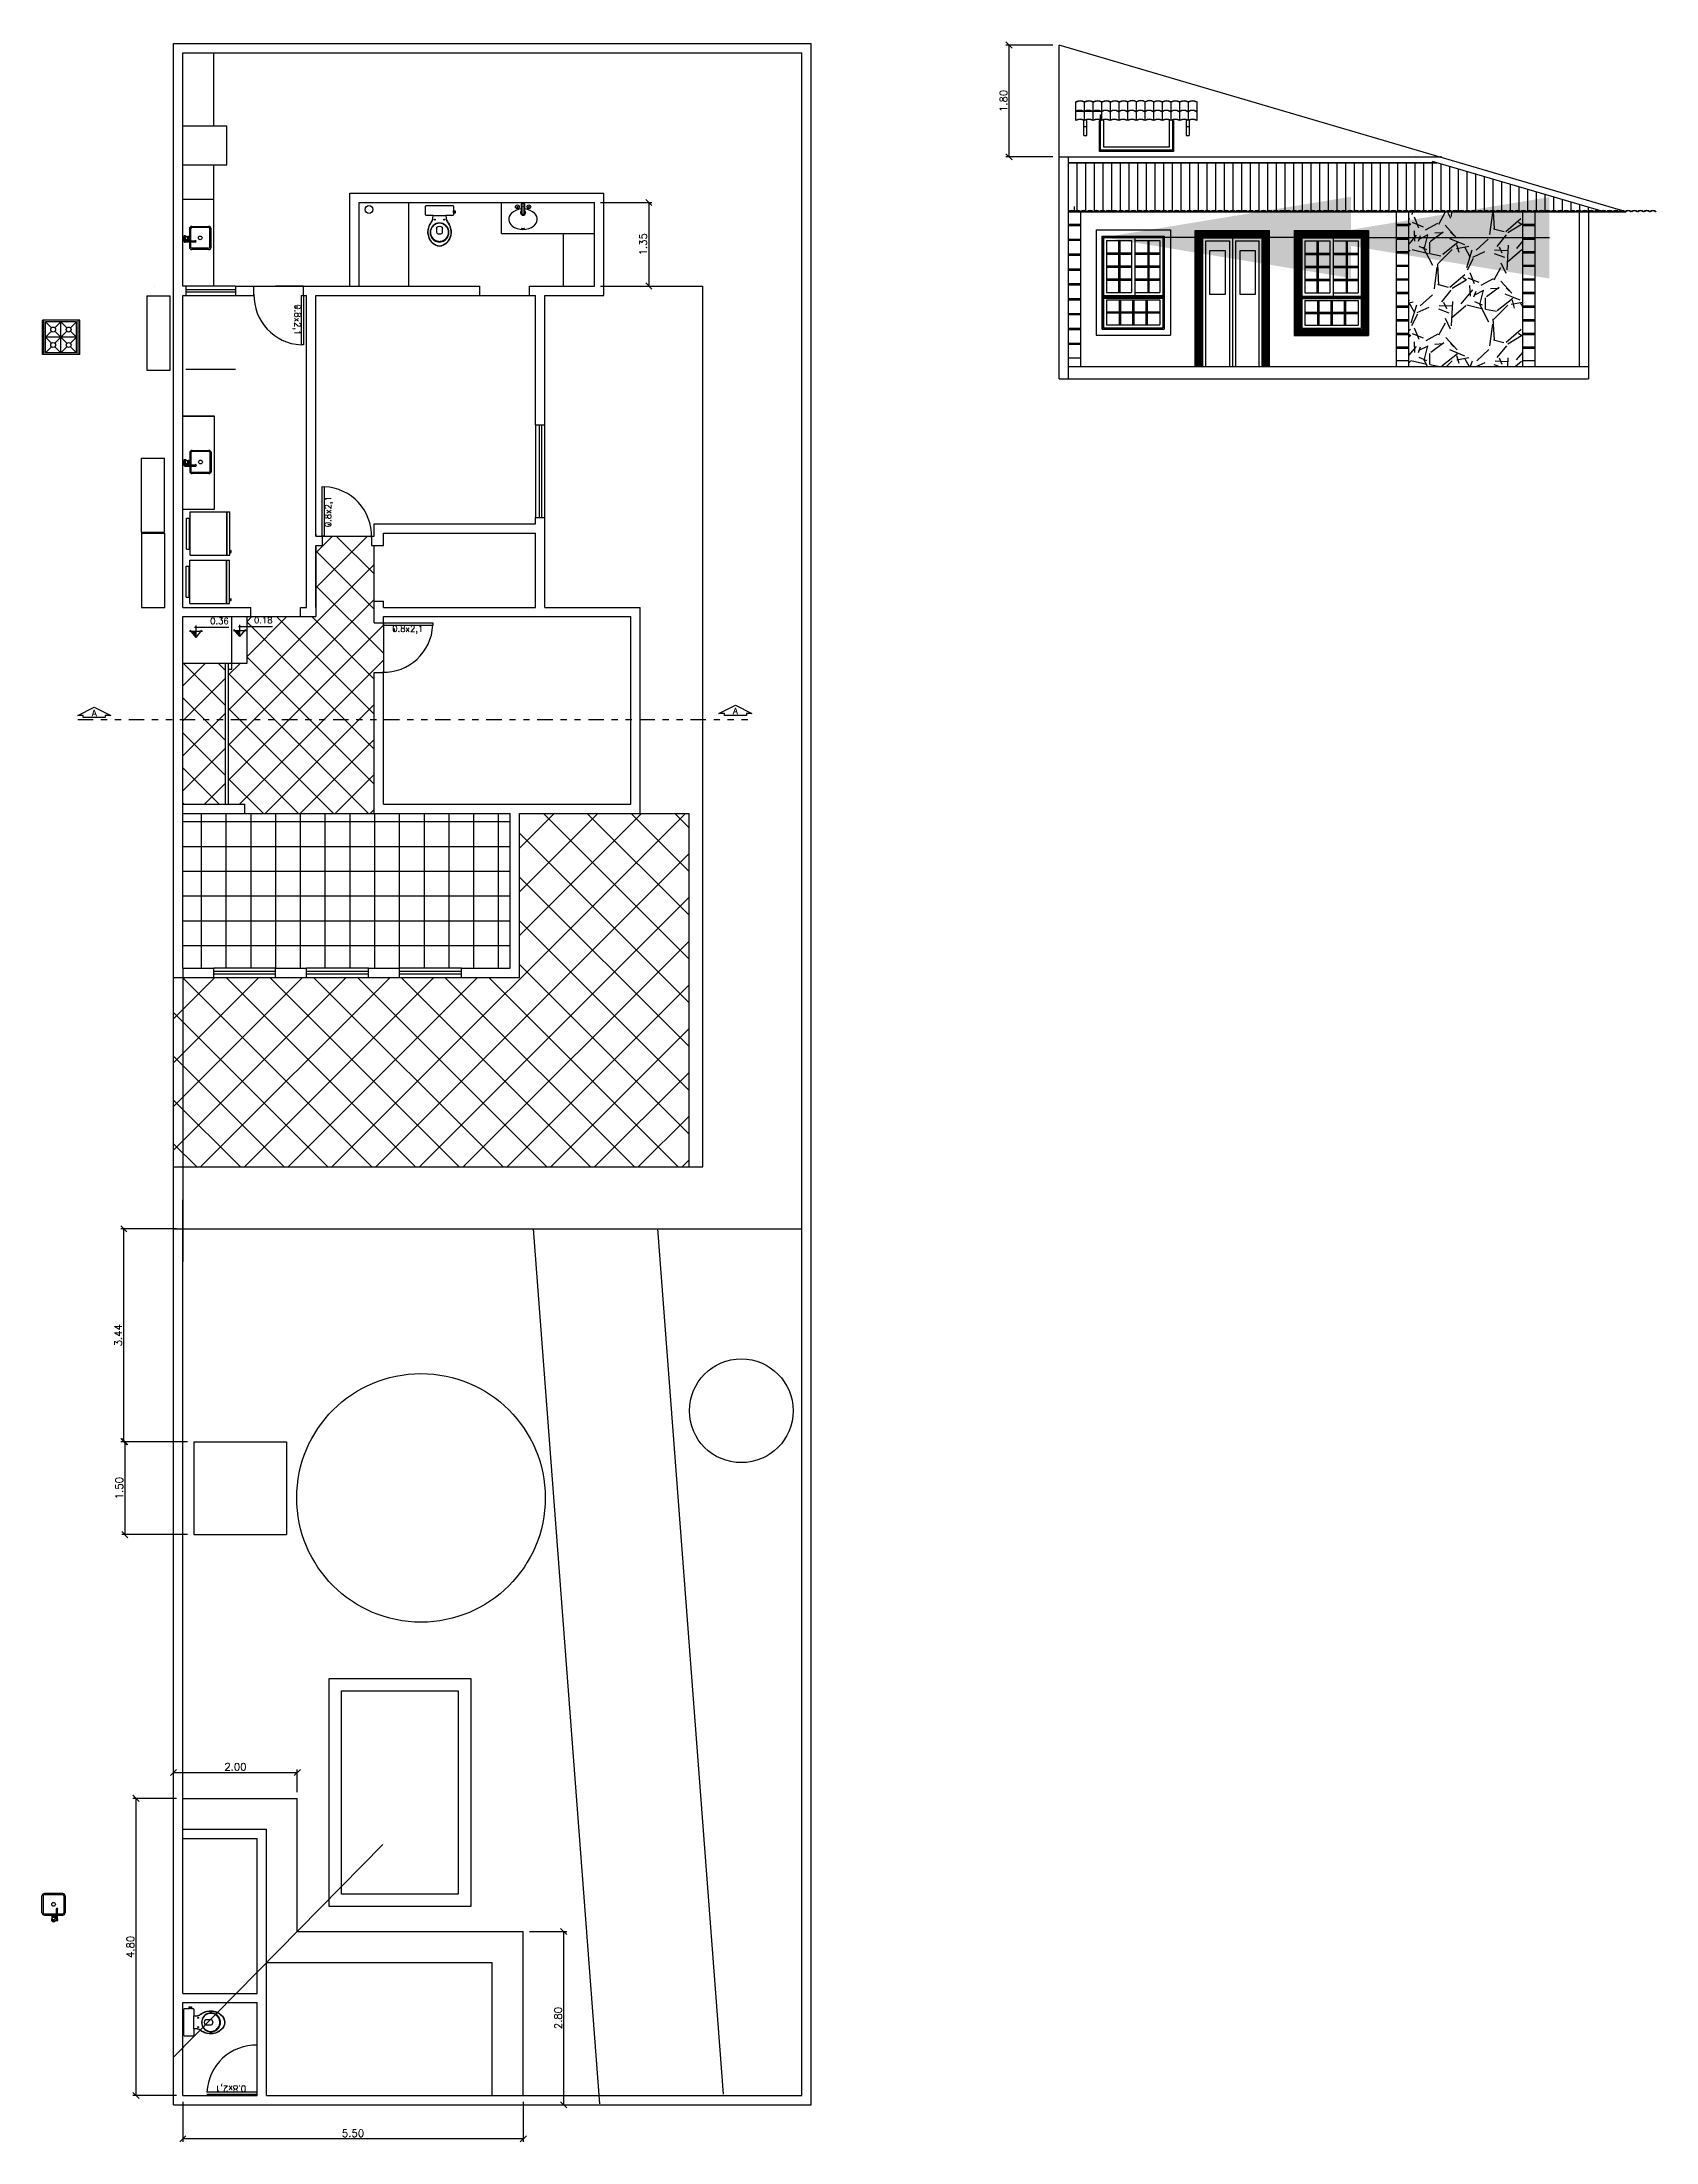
# Model space of a CAD drawing. Header units: metres. Extents: x 433 to 682, y 535 to 584.
# Drawn here: x 555.02 to 581.1, y 535.47 to 569.39 of the extents above; entities that cross this region are included whole.
import ezdxf
from ezdxf import colors
from ezdxf.entities.mleader import LeaderData, LeaderLine
from ezdxf.math import Vec2, Vec3

# ---------------------------------------------------------------- set-up
doc = ezdxf.new("R2010")
doc.units = ezdxf.units.M
doc.linetypes.add('ACAD_ISO02W100', pattern=[15, 12, -3])
doc.linetypes.add('DIVIDE', pattern=[1.25, 0.5, -0.25, 0, -0.25, 0, -0.25])
for name, color, linetype in [('ARQ-COTAS', 30, 'Continuous'), ('ARQ-ESQ-01', 1, 'ACAD_ISO02W100'), ('ARQ-ESQ-02', 2, 'Continuous'), ('ARQ-HACHURA', 252, 'Continuous'), ('ARQ-LINHACORTE', 3, 'DIVIDE'), ('ARQ-NIVEL', 1, 'Continuous'), ('ARQ-PECAS_SANITARIAS', 7, 'Continuous'), ('ARQ-PISO', 8, 'Continuous'), ('ARQ-TEXTO2', 2, 'Continuous'), ('ARQ_ALVENARIA', 4, 'Continuous')]:
    doc.layers.add(name, color=color, linetype=linetype)
doc.styles.add('ROMANS', font='romans.shx')
doc.dimstyles.new('1-100', dxfattribs={"dimtxt": 0.12, "dimasz": 0.1, "dimexe": 0.05, "dimexo": 0.1, "dimgap": 0.03, "dimtad": 1, "dimzin": 5, "dimdsep": 46, "dimtxsty": 'ROMANS', "dimblk": 'OBLIQUE', "dimcen": 0, "dimclrd": 256, "dimclre": 256, "dimclrt": 2, "dimadec": 0, "dimazin": 0, "dimtfac": 1, "dimtofl": 0, "dimtmove": 2, "dimatfit": 3, "dimfxl": 0.04, "dimtolj": 1, "dimtzin": 1, "dimarcsym": 0})

msp = doc.modelspace()

# ---------------------------------------------------------------- texts
at = {"layer": 'ARQ-LINHACORTE', "color": 2, "char_height": 0.1, "attachment_point": 5, "style": 'ROMANS'}
for insert in [(555.867, 558.555), (566.225, 558.589)]:
    msp.add_mtext('A', dxfattribs=dict(at, insert=insert))
at = {"layer": 'ARQ-NIVEL', "color": 2, "char_height": 0.1, "attachment_point": 9, "style": 'ROMANS'}
for s, insert in [('0.18', (558.748, 560.005)), ('0.36', (558.04, 559.991))]:
    msp.add_mtext(s, dxfattribs=dict(at, insert=insert))
at = {"layer": 'ARQ-TEXTO2', "char_height": 0.1, "attachment_point": 7, "style": 'ROMANS'}
for insert, rotation in [((559.072, 565.158), 270), ((559.723, 561.557), 90), ((558.321, 536.411), 180)]:
    msp.add_mtext('0.8x2,1', dxfattribs=dict(at, insert=insert, rotation=rotation))
at = {"layer": 'ARQ-TEXTO2', "insert": (560.682, 559.836), "char_height": 0.1, "attachment_point": 7, "style": 'ROMANS'}
msp.add_mtext('0.8x2,1', dxfattribs=at)

# ---------------------------------------------------------------- blocks, each defined once
blk = doc.blocks.new('nivel corte')
at = {"color": 1}
for p, q in [((-0.155, 0.15), (0.155, 0.15)), ((0, 0), (-0.144, 0.174)), ((0, 0.141), (-0.117, 0.141)), ((0, 0.131), (-0.109, 0.131)), ((0, 0.122), (-0.101, 0.122)), ((0, 0.113), (-0.093, 0.113)), ((0, 0.103), (-0.086, 0.103)), ((0, 0.094), (-0.078, 0.094)), ((0, 0.084), (-0.07, 0.084)), ((0, 0.075), (-0.062, 0.075)), ((0, 0.066), (-0.054, 0.066)), ((0, 0.056), (-0.047, 0.056)), ((0, 0.047), (-0.039, 0.047)), ((-0.038, 0.249), (0.791, 0.249)), ((0, 0.038), (-0.031, 0.038)), ((0, 0.028), (-0.023, 0.028)), ((0, 0.019), (-0.016, 0.019)), ((0, 0.009), (-0.008, 0.009)), ((0, 0), (0, 0.287)), ((0, 0), (0.144, 0.174))]:
    blk.add_line(p, q, dxfattribs=at)
blk = doc.blocks.new('_Oblique')
at = {"color": 0, "linetype": 'ByBlock', "lineweight": -2}
blk.add_line((-0.5, -0.5), (0.5, 0.5), dxfattribs=at)
blk = doc.blocks.new('*D74')
at = {"layer": 'ARQ_ALVENARIA', "lineweight": -2, "transparency": 16777216}
for p, q in [((571.355, 569.345), (570.597, 569.345)), ((570.647, 567.541), (570.647, 569.345)), ((571.355, 567.541), (570.597, 567.541))]:
    blk.add_line(p, q, dxfattribs=at)
at = {"layer": 'DEFPOINTS', "color": 0, "transparency": 16777216}
for p in [(570.647, 569.345), (571.455, 569.345), (571.455, 567.541)]:
    blk.add_point(p, dxfattribs=at)
at = {"layer": 'ARQ_ALVENARIA', "lineweight": -2, "transparency": 16777216, "xscale": 0.1, "yscale": 0.1, "zscale": 0.1}
for p, rotation in [((570.647, 569.345), 90), ((570.647, 567.541), 270)]:
    blk.add_blockref('_Oblique', p, dxfattribs=dict(at, rotation=rotation))
at = {"layer": 'ARQ_ALVENARIA', "color": 2, "transparency": 16777216, "insert": (570.557, 568.443), "char_height": 0.12, "attachment_point": 5, "rotation": 90, "style": 'ROMANS'}
blk.add_mtext('\\A1;1.80', dxfattribs=at)
blk = doc.blocks.new('*D75')
at = {"layer": 'ARQ-COTAS', "lineweight": -2, "transparency": 16777216}
for p, q in [((564.048, 566.802), (564.876, 566.802)), ((564.826, 566.802), (564.826, 565.452)), ((564.048, 565.452), (564.876, 565.452))]:
    blk.add_line(p, q, dxfattribs=at)
at = {"layer": 'DEFPOINTS', "color": 0, "transparency": 16777216}
for p in [(563.948, 566.802), (563.948, 565.452), (564.826, 565.452)]:
    blk.add_point(p, dxfattribs=at)
at = {"layer": 'ARQ-COTAS', "lineweight": -2, "transparency": 16777216, "xscale": 0.1, "yscale": 0.1, "zscale": 0.1}
for p, rotation in [((564.826, 566.802), 90), ((564.826, 565.452), 270)]:
    blk.add_blockref('_Oblique', p, dxfattribs=dict(at, rotation=rotation))
at = {"layer": 'ARQ-COTAS', "color": 2, "transparency": 16777216, "insert": (564.736, 566.127), "char_height": 0.12, "attachment_point": 5, "rotation": 90, "style": 'ROMANS'}
blk.add_mtext('\\A1;1.35', dxfattribs=at)
blk = doc.blocks.new('*D78')
at = {"layer": 'ARQ_ALVENARIA', "lineweight": -2, "transparency": 16777216}
for p, q in [((557.298, 536.122), (557.298, 535.471)), ((562.798, 536.122), (562.798, 535.471)), ((562.798, 535.521), (557.298, 535.521))]:
    blk.add_line(p, q, dxfattribs=at)
at = {"layer": 'DEFPOINTS', "color": 0, "transparency": 16777216}
for p in [(557.298, 536.222), (562.798, 536.222), (557.298, 535.521)]:
    blk.add_point(p, dxfattribs=at)
at = {"layer": 'ARQ_ALVENARIA', "lineweight": -2, "transparency": 16777216, "xscale": 0.1, "yscale": 0.1, "zscale": 0.1, "rotation": 180}
blk.add_blockref('_Oblique', (557.298, 535.521), dxfattribs=at)
at = {"layer": 'ARQ_ALVENARIA', "lineweight": -2, "transparency": 16777216, "xscale": 0.1, "yscale": 0.1, "zscale": 0.1}
blk.add_blockref('_Oblique', (562.798, 535.521), dxfattribs=at)
at = {"layer": 'ARQ_ALVENARIA', "color": 2, "transparency": 16777216, "insert": (560.048, 535.611), "char_height": 0.12, "attachment_point": 5, "style": 'ROMANS'}
blk.add_mtext('\\A1;5.50', dxfattribs=at)
blk = doc.blocks.new('*D79')
at = {"layer": 'ARQ_ALVENARIA', "lineweight": -2, "transparency": 16777216}
for p, q in [((557.198, 541.022), (556.491, 541.022)), ((556.541, 541.022), (556.541, 536.222)), ((557.198, 536.222), (556.491, 536.222))]:
    blk.add_line(p, q, dxfattribs=at)
at = {"layer": 'DEFPOINTS', "color": 0, "transparency": 16777216}
for p in [(557.298, 541.022), (556.541, 536.222), (557.298, 536.222)]:
    blk.add_point(p, dxfattribs=at)
at = {"layer": 'ARQ_ALVENARIA', "lineweight": -2, "transparency": 16777216, "xscale": 0.1, "yscale": 0.1, "zscale": 0.1}
for p, rotation in [((556.541, 541.022), 90), ((556.541, 536.222), 270)]:
    blk.add_blockref('_Oblique', p, dxfattribs=dict(at, rotation=rotation))
at = {"layer": 'ARQ_ALVENARIA', "color": 2, "transparency": 16777216, "insert": (556.451, 538.622), "char_height": 0.12, "attachment_point": 5, "rotation": 90, "style": 'ROMANS'}
blk.add_mtext('\\A1;4.80', dxfattribs=at)
blk = doc.blocks.new('*D80')
at = {"layer": 'ARQ_ALVENARIA', "lineweight": -2, "transparency": 16777216}
for p, q in [((557.376, 546.783), (556.312, 546.783)), ((556.362, 546.783), (556.362, 545.283)), ((557.376, 545.283), (556.312, 545.283))]:
    blk.add_line(p, q, dxfattribs=at)
at = {"layer": 'DEFPOINTS', "color": 0, "transparency": 16777216}
for p in [(557.476, 546.783), (556.362, 545.283), (557.476, 545.283)]:
    blk.add_point(p, dxfattribs=at)
at = {"layer": 'ARQ_ALVENARIA', "lineweight": -2, "transparency": 16777216, "xscale": 0.1, "yscale": 0.1, "zscale": 0.1}
for p, rotation in [((556.362, 546.783), 90), ((556.362, 545.283), 270)]:
    blk.add_blockref('_Oblique', p, dxfattribs=dict(at, rotation=rotation))
at = {"layer": 'ARQ_ALVENARIA', "color": 2, "transparency": 16777216, "insert": (556.272, 546.033), "char_height": 0.12, "attachment_point": 5, "rotation": 90, "style": 'ROMANS'}
blk.add_mtext('\\A1;1.50', dxfattribs=at)
blk = doc.blocks.new('*D81')
at = {"layer": 'ARQ_ALVENARIA', "lineweight": -2, "transparency": 16777216}
for p, q in [((557.198, 550.222), (556.295, 550.222)), ((556.345, 546.783), (556.345, 550.222)), ((557.276, 546.783), (556.295, 546.783))]:
    blk.add_line(p, q, dxfattribs=at)
at = {"layer": 'DEFPOINTS', "color": 0, "transparency": 16777216}
for p in [(556.345, 550.222), (557.298, 550.222), (557.376, 546.783)]:
    blk.add_point(p, dxfattribs=at)
at = {"layer": 'ARQ_ALVENARIA', "lineweight": -2, "transparency": 16777216, "xscale": 0.1, "yscale": 0.1, "zscale": 0.1}
for p, rotation in [((556.345, 550.222), 90), ((556.345, 546.783), 270)]:
    blk.add_blockref('_Oblique', p, dxfattribs=dict(at, rotation=rotation))
at = {"layer": 'ARQ_ALVENARIA', "color": 2, "transparency": 16777216, "insert": (556.255, 548.503), "char_height": 0.12, "attachment_point": 5, "rotation": 90, "style": 'ROMANS'}
blk.add_mtext('\\A1;3.44', dxfattribs=at)
blk = doc.blocks.new('*D82')
at = {"layer": 'ARQ_ALVENARIA', "lineweight": -2, "transparency": 16777216}
for p, q in [((557.148, 541.122), (557.148, 541.49)), ((557.148, 541.44), (559.148, 541.44)), ((559.148, 541.122), (559.148, 541.49))]:
    blk.add_line(p, q, dxfattribs=at)
at = {"layer": 'DEFPOINTS', "color": 0, "transparency": 16777216}
for p in [(559.148, 541.44), (557.148, 541.022), (559.148, 541.022)]:
    blk.add_point(p, dxfattribs=at)
at = {"layer": 'ARQ_ALVENARIA', "lineweight": -2, "transparency": 16777216, "xscale": 0.1, "yscale": 0.1, "zscale": 0.1, "rotation": 180}
blk.add_blockref('_Oblique', (557.148, 541.44), dxfattribs=at)
at = {"layer": 'ARQ_ALVENARIA', "lineweight": -2, "transparency": 16777216, "xscale": 0.1, "yscale": 0.1, "zscale": 0.1}
blk.add_blockref('_Oblique', (559.148, 541.44), dxfattribs=at)
at = {"layer": 'ARQ_ALVENARIA', "color": 2, "transparency": 16777216, "insert": (558.148, 541.53), "char_height": 0.12, "attachment_point": 5, "style": 'ROMANS'}
blk.add_mtext('\\A1;2.00', dxfattribs=at)
blk = doc.blocks.new('*D83')
at = {"layer": 'ARQ_ALVENARIA', "lineweight": -2, "transparency": 16777216}
for p, q in [((562.898, 538.872), (563.502, 538.872)), ((563.452, 536.072), (563.452, 538.872)), ((562.898, 536.072), (563.502, 536.072))]:
    blk.add_line(p, q, dxfattribs=at)
at = {"layer": 'DEFPOINTS', "color": 0, "transparency": 16777216}
for p in [(562.798, 538.872), (563.452, 538.872), (562.798, 536.072)]:
    blk.add_point(p, dxfattribs=at)
at = {"layer": 'ARQ_ALVENARIA', "lineweight": -2, "transparency": 16777216, "xscale": 0.1, "yscale": 0.1, "zscale": 0.1}
for p, rotation in [((563.452, 538.872), 90), ((563.452, 536.072), 270)]:
    blk.add_blockref('_Oblique', p, dxfattribs=dict(at, rotation=rotation))
at = {"layer": 'ARQ_ALVENARIA', "color": 2, "transparency": 16777216, "insert": (563.362, 537.472), "char_height": 0.12, "attachment_point": 5, "rotation": 90, "style": 'ROMANS'}
blk.add_mtext('\\A1;2.80', dxfattribs=at)

# ---------------------------------------------------------------- dimensions: what is measured, and where the dimension line sits
at = {"layer": 'ARQ-COTAS'}
dim = msp.add_linear_dim(base=(564.826, 565.452), p1=(563.948, 566.802), p2=(563.948, 565.452), angle=90, dimstyle='1-100', dxfattribs=at)
dim.commit()
dim.dimension.update_dxf_attribs({"geometry": '*D75', "text_midpoint": (564.736, 566.127)})
at = {"layer": 'ARQ_ALVENARIA'}
for base, p1, p2, picture, middle in [((570.647, 569.345), (571.455, 567.541), (571.455, 569.345), '*D74', (570.557, 568.443)), ((556.345, 550.222), (557.376, 546.783), (557.298, 550.222), '*D81', (556.255, 548.503)), ((556.362, 545.283), (557.476, 546.783), (557.476, 545.283), '*D80', (556.272, 546.033)), ((556.541, 536.222), (557.298, 541.022), (557.298, 536.222), '*D79', (556.451, 538.622)), ((563.452, 538.872), (562.798, 536.072), (562.798, 538.872), '*D83', (563.362, 537.472))]:
    dim = msp.add_linear_dim(base=base, p1=p1, p2=p2, angle=90, dimstyle='1-100', dxfattribs=at)
    dim.commit()
    dim.dimension.update_dxf_attribs({"geometry": picture, "text_midpoint": middle})
for base, p1, p2, picture, middle in [((559.148, 541.44), (557.148, 541.022), (559.148, 541.022), '*D82', (558.148, 541.53)), ((557.298, 535.521), (562.798, 536.222), (557.298, 536.222), '*D78', (560.048, 535.611))]:
    dim = msp.add_linear_dim(base=base, p1=p1, p2=p2, dimstyle='1-100', dxfattribs=at)
    dim.commit()
    dim.dimension.update_dxf_attribs({"geometry": picture, "text_midpoint": middle})

# ---------------------------------------------------------------- hatches: boundary and pattern name
at = {"layer": 'ARQ-HACHURA'}
h = msp.add_hatch(dxfattribs=at)
h.set_pattern_fill('GRAVEL', color=256, scale=0.05, angle=45, style=0)
h.set_pattern_definition([(273.0128, (-0.25145, 1.5446), (0.898029439, -15.266451441), [0.1708605, -16.91525]), (229.9697, (-0.242467, 1.37398), (9.878305503, 11.6743440524), [0.2932025, -29.027]), (177.5104, (-0.43105, 1.14947), (18.858540969, -0.898041796), [0.206741, -20.46735]), (312.2737, (-0.556776, 0.574736), (-17.06248475, 18.8585281754), [0.2670025, -26.4332]), (337.8337, (-0.37717, 0.37717), (-15.2664542805, 6.2861726643), [0.261817, -25.9199]), (42.2737, (-0.134704, 0.27839), (-18.8585281754, -17.06248475), [0.2670025, -26.4332]), (82.6942, (0.06286, 0.457993), (-2.6940922174, -20.6545884485), [0.353097, -34.95655]), (117.2553, (0.107763, 0.808223), (-13.470377337, 26.042761055), [0.33336, -33.00265]), (166.4296, (-0.0449, 1.10457), (-18.858525973, 4.4901124776), [0.2679065, -26.52275]), (220.2364, (-0.30533, 1.16743), (10.776291158, 8.98025679), [0.3058565, -14.98695]), (267.3974, (-0.538815, 0.969868), (-0.8980387878, -20.6545765513), [0.395539, -39.1584]), (183.8141, (0.34125, 1.4548), (-11.674320665, -0.898029896), [0.1350025, -13.3653]), (216.4692, (0.206546, 1.44582), (13.4703708865, 9.878259387), [0.256841, -25.4273]), (270, (0, 1.2932), (0.898025, -0.898025), [0.1796045, -1.616445]), (248.1986, (-0.17062, 1.33806), (2.694084102, 6.2862023), [0.0967205, -9.5753]), (336.8014, (-0.20655, 1.24826), (-3.592104814, 1.79605233), [0.136783, -6.7024]), (75.9638, (-0.08082, 1.19437), (0.89802137, 4.490126616), [0.22216, -7.18315]), (206.5651, (-0.02694, 1.4099), (2.69407632, 0.89802777), [0.1606435, -3.85545]), (61.3895, (-0.7274, 0.7274), (6.286189843, 11.674332308), [0.225044, -22.2794]), (115.3462, (-0.61964, 0.92497), (6.286175325, -13.470360203), [0.1887995, -18.6911]), (338.1986, (-0.20655, 1.5895), (-6.2862023, 2.694084102), [0.19344, -9.4786]), (28.6105, (-0.02694, 1.51766), (-11.674332308, -6.286189843), [0.225044, -22.2794]), (24.444, (-0.17062, 0.17062), (-6.28618268, -2.69408459), [0.2170175, -10.63385]), (339.7751, (0.02694, 0.26043), (-14.368394743, 5.38815955), [0.181836, -18.0018]), (111.8014, (0.70046, 0.70046), (-2.694084102, 6.2862023), [0.19344, -9.4786]), (62.354, (0.62862, 0.880065), (-8.082236557, -15.266430618), [0.2128915, -21.0762]), (114.444, (0.26043, 0.26043), (2.69408459, -6.28618268), [0.108509, -10.7424]), (146.3099, (0.64658, 0.64658), (-4.49011212, 2.694069765), [0.0647575, -6.411]), (210.9638, (0.5927, 0.6825), (3.59210279, 1.79605467), [0.261817, -4.974525]), (231.009, (0.36819, 0.547796), (8.0822193635, 9.8782663935), [0.2426335, -24.0207]), (348.6901, (1e-16, 1.11355), (-2.69407541, 0.89802357), [0.183162, -4.39589]), (38.1572, (0.179605, 1.07763), (17.0625009872, 13.470382451), [0.3197785, -31.658]), (105.9454, (0.43105, 1.2752), (2.694070205, -9.87825839), [0.130754, -12.9447]), (135, (0.3951, 1.4009), (-1.7960512, 1e-16), [0.0762, -1.1938]), (165.2564, (0.32329, 0.55678), (9.87827095, -2.694081279), [0.1764335, -17.46695]), (93.0128, (0.15266, 0.60168), (-0.898029439, 15.266451441), [0.3417215, -16.7444]), (45, (0.1347, 0.9429), (1e-16, 1.7960512), [0.3302, -0.9398]), (10.3048, (0.36819, 1.17641), (-15.266420444, -2.694060679), [0.200805, -19.87965]), (299.0546, (0.56576, 1.21233), (2.694083103, -4.49013891), [0.1849145, -9.06085]), (252.646, (0.65556, 1.05069), (-8.082218868, -26.042742406), [0.3010725, -29.80625]), (220.4261, (0.565756, 0.76332), (-12.5723569134, -10.7763143787), [0.3185145, -31.5329]), (220.4261, (0.565756, 0.76332), (-12.5723569134, -10.7763143787), [0.3185145, -31.5329])])
h.paths.add_polyline_path([(578.945, 566.651), (577.105, 566.651), (577.105, 564.151), (578.945, 564.151)])
h = msp.add_hatch(dxfattribs=at)
h.set_pattern_fill('_USER', color=256, scale=0.01, angle=45, style=0, pattern_type=0)
h.set_pattern_definition([(45, (0, 0), (-0.00707106781, 0.00707106781), [])])
h.paths.add_polyline_path([(573.655, 564.151), (573.755, 564.151), (573.755, 566.251), (574.755, 566.251), (574.755, 564.151), (574.855, 564.151), (574.855, 566.351), (573.655, 566.351)])
h = msp.add_hatch(dxfattribs=at)
h.set_pattern_fill('_USER', color=256, scale=0.01, angle=45, style=0, pattern_type=0)
h.set_pattern_definition([(45, (0, 1.560754), (-0.00707106781, 0.00707106781), [])])
h.paths.add_polyline_path([(576.455, 566.351), (575.255, 566.351), (575.255, 564.651), (576.455, 564.651)])
h.paths.add_polyline_path([(575.355, 564.751), (576.355, 564.751), (576.355, 566.251), (575.355, 566.251)], flags=16)
at = {"layer": 'ARQ-PISO'}
h = msp.add_hatch(dxfattribs=at)
h.set_pattern_fill('_USER', color=256, scale=0.4, angle=45, style=0, double=1, pattern_type=0)
h.set_pattern_definition([(45, (0, 0), (-0.28284271, 0.28284271), []), (135, (0, 0), (-0.28284271, -0.28284271), [])])
h.paths.add_polyline_path([(558.038, 559.362), (558.038, 557.082), (558.298, 557.082), (558.298, 556.932), (560.388, 556.932), (560.388, 559.212), (560.538, 559.212), (560.538, 560.012), (560.388, 560.012), (560.388, 561.262), (560.348, 561.262), (560.348, 561.412), (559.548, 561.412), (559.548, 561.262), (559.448, 561.262), (559.448, 560.112), (558.338, 560.112), (558.338, 559.362)])
h.paths.add_polyline_path([(557.988, 557.082), (557.988, 559.362), (557.298, 559.362), (557.298, 557.082)])
h = msp.add_hatch(dxfattribs=at)
h.set_pattern_fill('_USER', color=256, scale=0.5, angle=45, style=0, double=1, pattern_type=0)
h.set_pattern_definition([(45, (0, 0), (-0.3535534, 0.3535534), []), (135, (0, 0), (-0.3535534, -0.3535534), [])])
h.paths.add_polyline_path([(565.478, 556.932), (564.688, 556.932), (562.738, 556.932), (562.738, 554.282), (561.798, 554.282), (560.798, 554.282), (560.298, 554.282), (559.298, 554.282), (558.798, 554.282), (557.798, 554.282), (557.148, 554.282), (557.148, 551.222), (565.478, 551.222)])
h = msp.add_hatch(dxfattribs=at)
h.set_pattern_fill('_USER', color=256, scale=0.4, style=0, double=1, pattern_type=0)
h.set_pattern_definition([(0, (0, 0), (0, 0.4), []), (90, (0, 0), (-0.4, 2e-17), [])])
h.paths.add_polyline_path([(558.298, 556.932), (557.298, 556.932), (557.298, 554.432), (557.798, 554.432), (558.798, 554.432), (559.298, 554.432), (560.298, 554.432), (560.798, 554.432), (561.798, 554.432), (562.588, 554.432), (562.588, 556.932), (560.388, 556.932)])

# ---------------------------------------------------------------- linework, layer by layer
for p, q in [((562.763, 566.777), (562.763, 566.612)), ((562.825, 566.777), (562.763, 566.777)), ((562.763, 566.612), (562.765, 566.612)), ((562.765, 566.612), (562.825, 566.612)), ((562.773, 566.741), (562.773, 566.612)), ((562.825, 566.612), (562.825, 566.777)), ((555.033, 564.347), (555.033, 564.902)), ((555.633, 564.902), (555.033, 564.902)), ((555.044, 564.347), (555.044, 564.902)), ((555.054, 564.347), (555.054, 564.902)), ((555.176, 564.778), (555.079, 564.875)), ((555.079, 564.375), (555.079, 564.875)), ((555.579, 564.875), (555.079, 564.875)), ((555.233, 564.778), (555.329, 564.875)), ((555.329, 564.875), (555.426, 564.778)), ((555.329, 564.375), (555.329, 564.875)), ((555.579, 564.875), (555.483, 564.778)), ((555.579, 564.375), (555.579, 564.875)), ((555.608, 564.347), (555.608, 564.902)), ((555.633, 564.347), (555.633, 564.902)), ((555.079, 564.625), (555.176, 564.721)), ((555.176, 564.528), (555.079, 564.625)), ((555.579, 564.625), (555.079, 564.625)), ((555.426, 564.721), (555.233, 564.528)), ((555.426, 564.528), (555.233, 564.721)), ((555.483, 564.721), (555.579, 564.625)), ((555.579, 564.625), (555.483, 564.528)), ((555.633, 564.347), (555.033, 564.347)), ((555.176, 564.471), (555.079, 564.375)), ((555.579, 564.375), (555.079, 564.375)), ((555.329, 564.375), (555.233, 564.471)), ((555.426, 564.471), (555.329, 564.375)), ((555.579, 564.375), (555.483, 564.471)), ((557.81, 563.349), (557.31, 563.349)), ((557.417, 561.103), (557.417, 561.803)), ((557.417, 561.803), (558.057, 561.803)), ((558.007, 561.103), (558.007, 561.803)), ((558.017, 561.103), (558.017, 561.803)), ((558.057, 561.103), (558.057, 561.803)), ((557.357, 561.703), (557.407, 561.703)), ((557.357, 561.203), (557.357, 561.703)), ((557.407, 561.203), (557.407, 561.703)), ((557.357, 561.203), (557.407, 561.203)), ((558.073, 561.162), (558.057, 561.162)), ((558.057, 561.15), (558.082, 561.15)), ((558.073, 561.18), (558.073, 561.162)), ((558.082, 561.18), (558.073, 561.18)), ((558.082, 561.15), (558.082, 561.18)), ((557.352, 560.925), (557.402, 560.925)), ((557.352, 560.425), (557.352, 560.925)), ((557.402, 560.425), (557.402, 560.925)), ((557.412, 560.325), (557.412, 561.025)), ((557.412, 561.025), (558.052, 561.025)), ((557.417, 561.103), (558.057, 561.103)), ((558.002, 560.325), (558.002, 561.025)), ((558.012, 560.325), (558.012, 561.025)), ((558.052, 560.325), (558.052, 561.025)), ((557.352, 560.425), (557.402, 560.425)), ((557.412, 560.325), (558.052, 560.325)), ((558.069, 560.384), (558.052, 560.384)), ((558.052, 560.372), (558.078, 560.372)), ((558.069, 560.402), (558.069, 560.384)), ((558.078, 560.402), (558.069, 560.402)), ((558.078, 560.372), (558.078, 560.402))]:
    msp.add_line(p, q)
msp.add_lwpolyline([(562.815, 566.612), (562.815, 566.741), (562.773, 566.741)])
for centre, radius in [((562.703, 566.733), 0.03), ((562.703, 566.733), 0.00702), ((562.703, 566.733), 0.00702), ((562.703, 566.733), 0.00702), ((562.888, 566.733), 0.03), ((562.888, 566.733), 0.00702), ((562.888, 566.733), 0.00702), ((562.888, 566.733), 0.00702), ((555.204, 564.75), 0.04), ((555.204, 564.5), 0.04), ((555.454, 564.75), 0.04), ((555.454, 564.5), 0.04)]:
    msp.add_circle(centre, radius)
for centre, radius, start, end in [((562.695, 566.531), 0.131, 134.4433, 233.2491), ((562.794, 566.429), 0.272, 96.6356, 134.4433), ((562.794, 566.637), 0.04, 141.9257, 40.8806), ((562.794, 566.637), 0.0275, 242.3883, 297.6117), ((562.794, 566.429), 0.272, 45.5567, 83.628), ((562.894, 566.531), 0.131, 306.7509, 45.5567), ((562.794, 566.663), 0.297, 233.2491, 306.7509), ((562.774, 566.38), 0.0025, 85.7546, 265.7546), ((562.794, 566.65), 0.273, 265.7546, 274.2454), ((562.794, 566.65), 0.268, 265.7546, 274.2454), ((562.814, 566.38), 0.0025, 274.2454, 94.2454)]:
    msp.add_arc(centre, radius, start, end)
at = {"layer": 'ARQ-ESQ-01'}
for p, q in [((571.855, 567.885), (571.855, 568.126)), ((571.855, 568.028), (571.905, 568.028)), ((571.905, 567.885), (571.905, 568.126)), ((572.105, 567.626), (572.105, 568.126)), ((572.125, 567.626), (572.125, 568.226)), ((572.175, 567.696), (572.175, 568.126)), ((573.235, 568.126), (573.235, 567.696)), ((573.285, 568.126), (573.285, 567.646)), ((573.305, 568.126), (573.305, 567.626)), ((573.505, 568.126), (573.505, 567.885)), ((573.505, 568.028), (573.555, 568.028)), ((573.555, 568.126), (573.555, 567.885)), ((571.855, 567.885), (571.905, 567.885)), ((573.305, 567.626), (572.105, 567.626)), ((573.285, 567.646), (572.125, 567.646)), ((573.235, 567.696), (572.175, 567.696)), ((573.505, 567.885), (573.555, 567.885)), ((571.705, 566.651), (571.705, 566.74)), ((572.152, 565.258), (572.152, 566.258)), ((572.152, 566.258), (573.152, 566.258)), ((572.152, 566.258), (572.152, 564.758)), ((572.152, 566.258), (573.152, 566.258)), ((572.152, 566.258), (573.152, 566.258)), ((572.152, 564.758), (572.152, 566.258)), ((572.172, 566.238), (572.172, 564.778)), ((572.172, 566.238), (573.132, 566.238)), ((572.677, 566.238), (572.677, 565.298)), ((573.132, 566.238), (573.132, 564.778)), ((573.152, 565.258), (573.152, 566.258)), ((573.152, 566.258), (573.152, 564.758)), ((573.152, 566.258), (573.152, 564.758)), ((573.755, 564.151), (573.755, 566.251)), ((573.755, 566.251), (574.755, 566.251)), ((573.775, 566.231), (574.735, 566.231)), ((573.775, 564.151), (573.775, 566.231)), ((574.255, 566.231), (574.255, 564.151)), ((574.735, 564.151), (574.735, 566.231)), ((574.755, 564.151), (574.755, 566.251)), ((575.355, 566.251), (576.355, 566.251)), ((575.355, 565.251), (575.355, 566.251)), ((575.355, 566.251), (575.355, 564.751)), ((575.355, 566.251), (576.355, 566.251)), ((575.355, 566.251), (576.355, 566.251)), ((575.355, 565.251), (575.355, 566.251)), ((575.355, 566.251), (575.355, 564.751)), ((575.355, 566.251), (576.355, 566.251)), ((575.355, 566.251), (576.355, 566.251)), ((575.355, 564.751), (575.355, 566.251)), ((575.375, 566.231), (575.375, 564.771)), ((575.375, 566.231), (576.335, 566.231)), ((575.88, 566.231), (575.88, 565.291)), ((576.335, 566.231), (576.335, 564.771)), ((576.355, 565.251), (576.355, 566.251)), ((576.355, 566.251), (576.355, 564.751)), ((576.355, 565.251), (576.355, 566.251)), ((576.355, 566.251), (576.355, 564.751)), ((576.355, 566.251), (576.355, 564.751)), ((572.222, 566.188), (572.222, 565.348)), ((572.222, 566.188), (572.627, 566.188)), ((572.222, 565.988), (572.414, 565.988)), ((572.222, 565.968), (572.414, 565.968)), ((572.414, 566.188), (572.414, 565.348)), ((572.434, 566.188), (572.434, 565.348)), ((572.434, 565.988), (572.627, 565.988)), ((572.434, 565.968), (572.627, 565.968)), ((572.627, 566.188), (572.627, 565.348)), ((572.677, 566.188), (573.082, 566.188)), ((572.677, 565.988), (572.887, 565.988)), ((572.677, 565.968), (572.887, 565.968)), ((572.887, 566.188), (572.887, 565.348)), ((572.907, 566.188), (572.907, 565.348)), ((572.907, 565.988), (573.082, 565.988)), ((572.907, 565.968), (573.082, 565.968)), ((573.082, 566.188), (573.082, 565.348)), ((573.082, 566.188), (573.082, 565.348)), ((573.825, 564.151), (573.825, 566.181)), ((573.825, 566.181), (574.205, 566.181)), ((574.205, 566.181), (574.205, 564.151)), ((574.305, 566.181), (574.305, 564.151)), ((574.305, 566.181), (574.685, 566.181)), ((574.685, 564.151), (574.685, 566.181)), ((575.425, 566.181), (575.425, 565.341)), ((575.425, 566.181), (575.83, 566.181)), ((575.425, 565.981), (575.618, 565.981)), ((575.425, 565.961), (575.618, 565.961)), ((575.618, 566.181), (575.618, 565.341)), ((575.638, 566.181), (575.638, 565.341)), ((575.638, 565.981), (575.83, 565.981)), ((575.638, 565.961), (575.83, 565.961)), ((575.83, 566.181), (575.83, 565.341)), ((575.88, 566.181), (576.285, 566.181)), ((575.88, 565.981), (576.09, 565.981)), ((575.88, 565.961), (576.09, 565.961)), ((576.09, 566.181), (576.09, 565.341)), ((576.11, 566.181), (576.11, 565.341)), ((576.11, 565.981), (576.285, 565.981)), ((576.11, 565.961), (576.285, 565.961)), ((576.285, 566.181), (576.285, 565.341)), ((576.285, 566.181), (576.285, 565.341)), ((572.222, 565.778), (572.414, 565.778)), ((572.222, 565.758), (572.414, 565.758)), ((572.222, 565.568), (572.414, 565.568)), ((572.222, 565.548), (572.414, 565.548)), ((572.434, 565.778), (572.627, 565.778)), ((572.434, 565.758), (572.627, 565.758)), ((572.434, 565.568), (572.627, 565.568)), ((572.434, 565.548), (572.627, 565.548)), ((572.677, 565.778), (572.887, 565.778)), ((572.677, 565.758), (572.887, 565.758)), ((572.677, 565.568), (572.887, 565.568)), ((572.677, 565.548), (572.887, 565.548)), ((572.907, 565.778), (573.082, 565.778)), ((572.907, 565.758), (573.082, 565.758)), ((572.907, 565.568), (573.082, 565.568)), ((572.907, 565.548), (573.082, 565.548)), ((575.425, 565.771), (575.618, 565.771)), ((575.425, 565.751), (575.618, 565.751)), ((575.425, 565.561), (575.618, 565.561)), ((575.425, 565.541), (575.618, 565.541)), ((575.638, 565.771), (575.83, 565.771)), ((575.638, 565.751), (575.83, 565.751)), ((575.638, 565.561), (575.83, 565.561)), ((575.638, 565.541), (575.83, 565.541)), ((575.88, 565.771), (576.09, 565.771)), ((575.88, 565.751), (576.09, 565.751)), ((575.88, 565.561), (576.09, 565.561)), ((575.88, 565.541), (576.09, 565.541)), ((576.11, 565.771), (576.285, 565.771)), ((576.11, 565.751), (576.285, 565.751)), ((576.11, 565.561), (576.285, 565.561)), ((576.11, 565.541), (576.285, 565.541)), ((558.148, 565.452), (557.348, 565.452)), ((557.348, 565.302), (558.148, 565.302)), ((572.172, 565.298), (573.132, 565.298)), ((572.172, 565.278), (573.132, 565.278)), ((572.172, 565.258), (573.132, 565.258)), ((572.222, 565.348), (572.627, 565.348)), ((572.222, 565.228), (572.222, 564.828)), ((572.222, 565.228), (573.082, 565.228)), ((572.427, 565.228), (572.427, 564.828)), ((572.447, 565.228), (572.447, 564.828)), ((572.642, 565.228), (572.642, 564.828)), ((572.662, 565.228), (572.662, 564.828)), ((572.677, 565.348), (573.082, 565.348)), ((572.857, 565.228), (572.857, 564.828)), ((572.877, 565.228), (572.877, 564.828)), ((573.082, 565.228), (573.082, 564.828)), ((575.375, 565.291), (576.335, 565.291)), ((575.375, 565.271), (576.335, 565.271)), ((575.375, 565.251), (576.335, 565.251)), ((575.425, 565.341), (575.83, 565.341)), ((575.425, 565.221), (575.425, 564.821)), ((575.425, 565.221), (576.285, 565.221)), ((575.63, 565.221), (575.63, 564.821)), ((575.65, 565.221), (575.65, 564.821)), ((575.845, 565.221), (575.845, 564.821)), ((575.865, 565.221), (575.865, 564.821)), ((575.88, 565.341), (576.285, 565.341)), ((576.06, 565.221), (576.06, 564.821)), ((576.08, 565.221), (576.08, 564.821)), ((576.285, 565.221), (576.285, 564.821)), ((572.222, 565.038), (572.427, 565.038)), ((572.222, 565.018), (572.427, 565.018)), ((572.447, 565.038), (572.642, 565.038)), ((572.447, 565.018), (572.642, 565.018)), ((572.662, 565.038), (572.857, 565.038)), ((572.662, 565.018), (572.857, 565.018)), ((572.877, 565.038), (573.082, 565.038)), ((572.877, 565.018), (573.082, 565.018)), ((575.425, 565.031), (575.63, 565.031)), ((575.425, 565.011), (575.63, 565.011)), ((575.65, 565.031), (575.845, 565.031)), ((575.65, 565.011), (575.845, 565.011)), ((575.865, 565.031), (576.06, 565.031)), ((575.865, 565.011), (576.06, 565.011)), ((576.08, 565.031), (576.285, 565.031)), ((576.08, 565.011), (576.285, 565.011)), ((572.152, 564.758), (573.15, 564.758)), ((573.152, 564.758), (572.152, 564.758)), ((572.172, 564.778), (573.132, 564.778)), ((572.222, 564.828), (573.082, 564.828)), ((575.355, 564.751), (576.354, 564.751)), ((575.355, 564.751), (576.354, 564.751)), ((576.355, 564.751), (575.355, 564.751)), ((575.375, 564.771), (576.335, 564.771)), ((575.425, 564.821), (576.285, 564.821)), ((557.348, 564.112), (558.148, 564.112)), ((562.998, 563.212), (562.998, 561.712)), ((563.148, 561.712), (563.148, 563.212)), ((557.988, 557.082), (557.988, 559.362)), ((558.038, 557.082), (558.038, 559.362)), ((558.038, 559.262), (558.088, 559.262)), ((558.088, 559.262), (558.088, 559.362)), ((558.798, 554.432), (557.798, 554.432)), ((560.298, 554.432), (559.298, 554.432)), ((561.798, 554.432), (560.798, 554.432)), ((557.798, 554.282), (558.798, 554.282)), ((559.298, 554.282), (560.298, 554.282)), ((560.798, 554.282), (561.798, 554.282))]:
    msp.add_line(p, q, dxfattribs=at)
for points in [[(573.891, 566.026), (574.135, 566.026), (574.135, 565.315), (573.891, 565.315)], [(574.379, 566.026), (574.623, 566.026), (574.623, 565.315), (574.379, 565.315)]]:
    msp.add_lwpolyline(points, close=True, dxfattribs=at)
for centre, start, end in [((559.248, 565.302), 178.5679, 267.1349), ((559.548, 561.412), 358.5679, 87.1349), ((560.538, 560.012), 268.5679, 357.1349), ((558.486, 536.236), 88.5679, 177.1349)]:
    msp.add_arc(centre, 0.8, start, end, dxfattribs=at)
at = {"layer": 'ARQ-ESQ-02'}
for p, q in [((557.348, 565.397), (558.148, 565.397)), ((557.348, 565.357), (558.148, 565.357)), ((559.208, 565.302), (559.208, 564.502)), ((559.208, 565.302), (559.248, 565.302)), ((559.248, 565.302), (559.248, 564.502)), ((559.115, 565.119), (559.155, 565.119)), ((563.053, 563.212), (563.053, 561.712)), ((563.093, 563.212), (563.093, 561.712)), ((559.548, 561.412), (559.548, 562.212)), ((559.588, 561.412), (559.588, 562.212)), ((559.68, 561.595), (559.64, 561.595)), ((559.588, 561.412), (559.548, 561.412)), ((560.538, 560.012), (561.338, 560.012)), ((560.538, 559.972), (560.538, 560.012)), ((560.538, 559.972), (561.338, 559.972)), ((560.72, 559.879), (560.72, 559.919)), ((558.798, 554.377), (557.798, 554.377)), ((558.798, 554.337), (557.798, 554.337)), ((560.298, 554.377), (559.298, 554.377)), ((560.298, 554.337), (559.298, 554.337)), ((561.798, 554.377), (560.798, 554.377)), ((561.798, 554.337), (560.798, 554.337)), ((558.486, 536.276), (557.686, 536.276)), ((558.486, 536.236), (557.686, 536.236))]:
    msp.add_line(p, q, dxfattribs=at)
at = {"layer": 'ARQ-HACHURA'}
for p, q in [((557.298, 541.022), (559.148, 541.022)), ((559.148, 538.872), (559.148, 541.022)), ((559.148, 538.872), (562.798, 538.872)), ((562.798, 536.222), (562.798, 538.872))]:
    msp.add_line(p, q, dxfattribs=at)
at = {"layer": 'ARQ-LINHACORTE', "ltscale": 0.5}
msp.add_line((555.6, 558.449), (566.427, 558.449), dxfattribs=at)
at = {"layer": 'ARQ-LINHACORTE', "linetype": 'ByBlock'}
for points in [[(556.045, 558.482), (555.689, 558.482), (555.689, 558.515), (555.6, 558.515), (555.867, 558.649), (556.134, 558.515), (556.045, 558.515), (556.045, 558.482)], [(566.403, 558.515), (566.048, 558.515), (566.048, 558.549), (565.959, 558.549), (566.225, 558.682), (566.492, 558.549), (566.403, 558.549), (566.403, 558.515)]]:
    msp.add_lwpolyline(points, dxfattribs=at)
at = {"layer": 'ARQ-PECAS_SANITARIAS'}
for p, q in [((557.316, 566.175), (557.316, 566.218)), ((557.331, 566.247), (557.338, 566.247)), ((557.331, 566.212), (557.338, 566.212)), ((557.346, 566.185), (557.346, 566.206)), ((557.351, 566.255), (557.389, 566.255)), ((557.351, 566.205), (557.389, 566.205)), ((557.405, 566.377), (557.405, 566.237)), ((557.405, 566.222), (557.405, 566.185)), ((557.425, 566.377), (557.425, 566.185)), ((557.445, 566.417), (557.715, 566.417)), ((557.715, 566.397), (557.445, 566.397)), ((557.735, 566.082), (557.735, 566.377)), ((557.755, 566.082), (557.755, 566.377)), ((557.331, 566.185), (557.501, 566.185)), ((557.331, 566.165), (557.501, 566.165)), ((557.405, 566.165), (557.405, 566.082)), ((557.425, 566.165), (557.425, 566.082)), ((557.715, 566.062), (557.445, 566.062)), ((557.715, 566.042), (557.445, 566.042)), ((555.533, 564.902), (555.033, 564.902)), ((555.533, 564.902), (555.033, 564.902)), ((559.248, 564.502), (559.208, 564.503)), ((557.31, 563.349), (557.81, 563.349)), ((557.81, 561.849), (557.81, 563.349)), ((557.32, 562.555), (557.32, 562.599)), ((557.335, 562.628), (557.342, 562.628)), ((557.335, 562.593), (557.342, 562.593)), ((557.335, 562.565), (557.505, 562.565)), ((557.335, 562.545), (557.505, 562.545)), ((557.35, 562.565), (557.35, 562.586)), ((557.354, 562.635), (557.392, 562.635)), ((557.354, 562.585), (557.392, 562.585)), ((557.409, 562.758), (557.409, 562.618)), ((557.409, 562.603), (557.409, 562.565)), ((557.409, 562.545), (557.409, 562.463)), ((557.429, 562.758), (557.429, 562.565)), ((557.429, 562.545), (557.429, 562.463)), ((557.449, 562.798), (557.719, 562.798)), ((557.719, 562.778), (557.449, 562.778)), ((557.739, 562.463), (557.739, 562.758)), ((557.759, 562.463), (557.759, 562.758)), ((557.719, 562.443), (557.449, 562.443)), ((557.719, 562.423), (557.449, 562.423)), ((559.548, 562.212), (559.588, 562.211)), ((557.31, 561.849), (557.81, 561.849)), ((561.338, 560.012), (561.337, 559.972)), ((555.023, 539.175), (555.023, 539.445)), ((555.043, 539.445), (555.043, 539.175)), ((555.358, 539.485), (555.063, 539.485)), ((555.358, 539.465), (555.063, 539.465)), ((555.378, 539.445), (555.378, 539.175)), ((555.398, 539.445), (555.398, 539.175)), ((555.063, 539.155), (555.256, 539.155)), ((555.063, 539.135), (555.203, 539.135)), ((555.186, 539.08), (555.186, 539.118)), ((555.193, 539.061), (555.193, 539.068)), ((555.218, 539.135), (555.256, 539.135)), ((555.228, 539.061), (555.228, 539.068)), ((555.256, 539.076), (555.235, 539.076)), ((555.236, 539.08), (555.236, 539.118)), ((555.256, 539.061), (555.256, 539.231)), ((555.276, 539.061), (555.276, 539.231)), ((555.276, 539.155), (555.358, 539.155)), ((555.276, 539.135), (555.358, 539.135)), ((555.266, 539.046), (555.222, 539.046))]:
    msp.add_line(p, q, dxfattribs=at)
for points in [[(561.445, 566.095, -0.182004), (561.345, 566.133, -0.098298), (561.286, 566.208, -0.085166), (561.261, 566.288, -0.08648), (561.263, 566.368, -0.067868), (561.285, 566.438, -0.06199), (561.319, 566.495, 0.060779), (561.335, 566.528, 0.023796), (561.339, 566.548), (561.342, 566.593), (561.238, 566.593, -0.424217), (561.22, 566.612), (561.22, 566.635), (561.22, 566.665), (561.22, 566.738, -0.418036), (561.238, 566.756), (561.445, 566.756), (561.652, 566.756, -0.418036), (561.67, 566.738), (561.67, 566.665), (561.682, 566.665), (561.682, 566.668), (561.698, 566.668), (561.698, 566.65), (561.698, 566.632), (561.682, 566.632), (561.682, 566.635), (561.67, 566.635), (561.67, 566.612, -0.424217), (561.652, 566.593), (561.548, 566.593), (561.551, 566.548, 0.023796), (561.556, 566.528, 0.060779), (561.572, 566.495, -0.06199), (561.606, 566.438, -0.067868), (561.628, 566.368, -0.08648), (561.63, 566.288, -0.085166), (561.604, 566.208, -0.098298), (561.545, 566.133, -0.182004)], [(557.389, 566.205, 0.133256), (557.395, 566.206, 0.106756), (557.401, 566.212, 0.082828), (557.405, 566.22, 0.071352), (557.406, 566.23, 0.071352), (557.405, 566.24, 0.082828), (557.401, 566.247, 0.106756), (557.395, 566.253, 0.133256), (557.389, 566.255, 0.133256), (557.382, 566.253, 0.106756), (557.376, 566.247, 0.082828), (557.372, 566.24, 0.071352), (557.371, 566.23, 0.071352), (557.372, 566.22, 0.082828), (557.376, 566.212, 0.106756), (557.382, 566.206, 0.133256)], [(557.396, 566.237, 0.133256), (557.394, 566.237, 0.106756), (557.392, 566.235, 0.082828), (557.391, 566.233, 0.071352), (557.391, 566.23, 0.071352), (557.391, 566.227, 0.082828), (557.392, 566.224, 0.106756), (557.394, 566.223, 0.133256), (557.396, 566.222, 0.133256), (557.398, 566.223, 0.106756), (557.4, 566.224, 0.082828), (557.401, 566.227, 0.071352), (557.401, 566.23, 0.071352), (557.401, 566.233, 0.082828), (557.4, 566.235, 0.106756), (557.398, 566.237, 0.133256)], [(561.445, 566.47, 0.18052), (561.345, 566.433, 0.167158), (561.296, 566.348, 0.1), (561.296, 566.288, 0.096291), (561.315, 566.238, 0.13332), (561.364, 566.188, 0.150886), (561.445, 566.164, 0.150886), (561.526, 566.188, 0.13332), (561.575, 566.238, 0.096291), (561.595, 566.288, 0.1), (561.595, 566.348, 0.167158), (561.545, 566.433, 0.18052)], [(561.445, 566.466, 0.186957), (561.345, 566.427, 0.162455), (561.302, 566.348, 0.149476), (561.314, 566.258, 0.171119), (561.385, 566.188, 0.104122), (561.445, 566.174, 0.104122), (561.506, 566.188, 0.171119), (561.577, 566.258, 0.149476), (561.588, 566.348, 0.162455), (561.545, 566.427, 0.186957)], [(561.415, 566.296, -0.276984), (561.401, 566.318), (561.401, 566.403, -0.393258), (561.49, 566.403), (561.49, 566.318, -0.276984), (561.475, 566.296, -0.2)], [(557.392, 562.585, 0.133256), (557.398, 562.587, 0.106756), (557.404, 562.593, 0.082828), (557.408, 562.6, 0.071352), (557.41, 562.61, 0.071352), (557.408, 562.62, 0.082828), (557.404, 562.628, 0.106756), (557.398, 562.634, 0.133256), (557.392, 562.635, 0.133256), (557.385, 562.634, 0.106756), (557.379, 562.628, 0.082828), (557.376, 562.62, 0.071352), (557.374, 562.61, 0.071352), (557.376, 562.6, 0.082828), (557.379, 562.593, 0.106756), (557.385, 562.587, 0.133256)], [(557.399, 562.618, 0.133256), (557.397, 562.617, 0.106756), (557.396, 562.616, 0.082828), (557.395, 562.613, 0.071352), (557.394, 562.61, 0.071352), (557.395, 562.607, 0.082828), (557.396, 562.605, 0.106756), (557.397, 562.603, 0.133256), (557.399, 562.603, 0.133256), (557.401, 562.603, 0.106756), (557.403, 562.605, 0.082828), (557.404, 562.607, 0.071352), (557.405, 562.61, 0.071352), (557.404, 562.613, 0.082828), (557.403, 562.616, 0.106756), (557.401, 562.617, 0.133256)], [(555.236, 539.118, 0.133256), (555.234, 539.124, 0.106756), (555.229, 539.13, 0.082828), (555.221, 539.134, 0.071352), (555.211, 539.136, 0.071352), (555.201, 539.134, 0.082828), (555.193, 539.13, 0.106756), (555.188, 539.124, 0.133256), (555.186, 539.118, 0.133256), (555.188, 539.112, 0.106756), (555.193, 539.105, 0.082828), (555.201, 539.102, 0.071352), (555.211, 539.1, 0.071352), (555.221, 539.102, 0.082828), (555.229, 539.105, 0.106756), (555.234, 539.112, 0.133256)], [(555.203, 539.125, 0.133256), (555.204, 539.124, 0.106756), (555.206, 539.122, 0.082828), (555.208, 539.121, 0.071352), (555.211, 539.12, 0.071352), (555.214, 539.121, 0.082828), (555.216, 539.122, 0.106756), (555.218, 539.124, 0.133256), (555.218, 539.125, 0.133256), (555.218, 539.127, 0.106756), (555.216, 539.129, 0.082828), (555.214, 539.13, 0.071352), (555.211, 539.131, 0.071352), (555.208, 539.13, 0.082828), (555.206, 539.129, 0.106756), (555.204, 539.127, 0.133256)], [(557.976, 537.403, -0.182004), (557.938, 537.303, -0.098298), (557.863, 537.244, -0.085166), (557.783, 537.219, -0.08648), (557.703, 537.221, -0.067868), (557.633, 537.243, -0.06199), (557.576, 537.277, 0.060779), (557.543, 537.293, 0.023796), (557.523, 537.297), (557.478, 537.3), (557.478, 537.196, -0.424217), (557.459, 537.178), (557.436, 537.178), (557.406, 537.178), (557.333, 537.178, -0.418036), (557.315, 537.196), (557.315, 537.403), (557.315, 537.61, -0.418036), (557.333, 537.628), (557.406, 537.628), (557.406, 537.64), (557.403, 537.64), (557.403, 537.656), (557.421, 537.656), (557.439, 537.656), (557.439, 537.64), (557.436, 537.64), (557.436, 537.628), (557.459, 537.628, -0.424217), (557.478, 537.61), (557.478, 537.506), (557.523, 537.509, 0.023796), (557.543, 537.514, 0.060779), (557.576, 537.53, -0.06199), (557.633, 537.564, -0.067868), (557.703, 537.586, -0.08648), (557.783, 537.588, -0.085166), (557.863, 537.562, -0.098298), (557.938, 537.503, -0.182004)], [(557.601, 537.403, 0.18052), (557.638, 537.303, 0.167158), (557.723, 537.254, 0.1), (557.783, 537.254, 0.096291), (557.833, 537.273, 0.13332), (557.883, 537.322, 0.150886), (557.907, 537.403, 0.150886), (557.883, 537.484, 0.13332), (557.833, 537.533, 0.096291), (557.783, 537.553, 0.1), (557.723, 537.553, 0.167158), (557.638, 537.503, 0.18052)], [(557.605, 537.403, 0.186957), (557.644, 537.303, 0.162455), (557.723, 537.26, 0.149476), (557.813, 537.272, 0.171119), (557.883, 537.343, 0.104122), (557.897, 537.403, 0.104122), (557.883, 537.464, 0.171119), (557.813, 537.535, 0.149476), (557.723, 537.546, 0.162455), (557.644, 537.503, 0.186957)], [(557.775, 537.373, -0.276984), (557.753, 537.359), (557.668, 537.359, -0.393258), (557.668, 537.448), (557.753, 537.448, -0.276984), (557.775, 537.433, -0.2)]]:
    msp.add_lwpolyline(points, format="xyb", close=True, dxfattribs=at)
for points in [[(561.551, 566.546, 0.148706), (561.565, 566.498, 0.01798), (561.578, 566.478, -0.048524), (561.605, 566.428, -0.075808), (561.627, 566.348, -0.05), (561.626, 566.288, -0.109053), (561.587, 566.188, -0.065752), (561.545, 566.139, -0.186957), (561.445, 566.099, -0.186957), (561.345, 566.139, -0.065752), (561.303, 566.188, -0.109053), (561.265, 566.288, -0.05), (561.264, 566.348, -0.075808), (561.285, 566.428, -0.048524), (561.313, 566.478, 0.01798), (561.325, 566.498, 0.148706), (561.339, 566.546, 0.148706)], [(557.351, 566.255, 0.133256), (557.345, 566.253, 0.106756), (557.338, 566.247, 0.082828), (557.335, 566.24, 0.071352), (557.333, 566.23, 0.071352), (557.335, 566.22, 0.082828), (557.338, 566.212, 0.106756), (557.345, 566.206, 0.133256), (557.351, 566.205, 0.133256)], [(557.354, 562.635, 0.133256), (557.348, 562.634, 0.106756), (557.342, 562.628, 0.082828), (557.338, 562.62, 0.071352), (557.337, 562.61, 0.071352), (557.338, 562.6, 0.082828), (557.342, 562.593, 0.106756), (557.348, 562.587, 0.133256), (557.354, 562.585, 0.133256)], [(555.186, 539.08, 0.133256), (555.188, 539.074, 0.106756), (555.193, 539.068, 0.082828), (555.201, 539.064, 0.071352), (555.211, 539.063, 0.071352), (555.221, 539.064, 0.082828), (555.229, 539.068, 0.106756), (555.234, 539.074, 0.133256), (555.236, 539.08, 0.133256)], [(557.525, 537.509, 0.148706), (557.573, 537.523, 0.01798), (557.593, 537.536, -0.048524), (557.643, 537.563, -0.075808), (557.723, 537.585, -0.05), (557.783, 537.584, -0.109053), (557.883, 537.545, -0.065752), (557.932, 537.503, -0.186957), (557.972, 537.403, -0.186957), (557.932, 537.303, -0.065752), (557.883, 537.261, -0.109053), (557.783, 537.223, -0.05), (557.723, 537.222, -0.075808), (557.643, 537.243, -0.048524), (557.593, 537.271, 0.01798), (557.573, 537.283, 0.148706), (557.525, 537.297, 0.148706)]]:
    msp.add_lwpolyline(points, format="xyb", dxfattribs=at)
for points in [[(561.342, 566.593), (561.445, 566.593), (561.548, 566.593)], [(561.67, 566.635), (561.67, 566.665)], [(561.682, 566.665), (561.682, 566.635)], [(557.406, 537.64), (557.436, 537.64)], [(557.436, 537.628), (557.406, 537.628)], [(557.478, 537.3), (557.478, 537.403), (557.478, 537.506)]]:
    msp.add_lwpolyline(points, dxfattribs=at)
for centre, radius in [((557.58, 566.23), 0.03), ((561.37, 566.526), 0.0075), ((561.52, 566.526), 0.0075), ((557.584, 562.61), 0.03), ((555.211, 539.31), 0.03), ((557.545, 537.478), 0.0075), ((557.545, 537.328), 0.0075)]:
    msp.add_circle(centre, radius, dxfattribs=at)
for centre, radius, start, end in [((557.331, 566.23), 0.035, 45.5847, 244.6231), ((557.331, 566.23), 0.0175, 90, 204.62), ((557.306, 566.218), 0.01, 0, 24.62), ((557.331, 566.23), 0.0175, 211.0027, 270), ((557.331, 566.23), 0.035, 295.3769, 314.4153), ((557.445, 566.377), 0.04, 90, 180), ((557.445, 566.377), 0.02, 90, 180), ((557.715, 566.377), 0.04, 0, 90), ((557.715, 566.377), 0.02, 0, 90), ((557.331, 566.175), 0.015, 41.8103, 318.1897), ((557.331, 566.175), 0.01, 90.0002, 270.0002), ((557.445, 566.082), 0.04, 180, 270), ((557.445, 566.082), 0.02, 180, 270), ((557.501, 566.175), 0.0125, 233.1301, 126.8699), ((557.501, 566.175), 0.01, 270.0001, 90.0001), ((557.715, 566.082), 0.04, 270, 0), ((557.715, 566.082), 0.02, 270, 0), ((557.335, 562.61), 0.035, 45.5847, 244.6231), ((557.335, 562.61), 0.0175, 90, 204.62), ((557.31, 562.599), 0.01, 0, 24.62), ((557.335, 562.61), 0.0175, 211.0027, 270), ((557.335, 562.555), 0.015, 41.8103, 318.1897), ((557.335, 562.555), 0.01, 90.0002, 270.0002), ((557.335, 562.61), 0.035, 295.3769, 314.4153), ((557.449, 562.758), 0.04, 90, 180), ((557.449, 562.758), 0.02, 90, 180), ((557.505, 562.555), 0.0125, 233.1301, 126.8699), ((557.505, 562.555), 0.01, 270.0001, 90.0001), ((557.719, 562.758), 0.04, 0, 90), ((557.719, 562.758), 0.02, 0, 90), ((557.449, 562.463), 0.04, 180, 270), ((557.449, 562.463), 0.02, 180, 270), ((557.719, 562.463), 0.04, 270, 0), ((557.719, 562.463), 0.02, 270, 0), ((555.063, 539.445), 0.04, 90, 180), ((555.063, 539.445), 0.02, 90, 180), ((555.358, 539.445), 0.04, 0, 90), ((555.358, 539.445), 0.02, 0, 90), ((555.063, 539.175), 0.04, 180, 270), ((555.063, 539.175), 0.02, 180, 270), ((555.211, 539.061), 0.035, 135.5847, 334.6231), ((555.211, 539.061), 0.0175, 180, 294.62), ((555.211, 539.061), 0.0175, 301.0027, 0), ((555.211, 539.061), 0.035, 25.3769, 44.4153), ((555.266, 539.061), 0.015, 131.8103, 48.1897), ((555.266, 539.231), 0.0125, 323.1301, 216.8699), ((555.266, 539.231), 0.01, 0.0001, 180.0001), ((555.266, 539.061), 0.01, 180.0002, 0.0002), ((555.358, 539.175), 0.04, 270, 0), ((555.358, 539.175), 0.02, 270, 0), ((555.222, 539.036), 0.01, 90, 114.62)]:
    msp.add_arc(centre, radius, start, end, dxfattribs=at)
at = {"layer": 'ARQ-PISO'}
for p, q in [((558.448, 565.452), (559.248, 565.452)), ((562.098, 565.302), (562.898, 565.302)), ((559.548, 561.412), (560.348, 561.412)), ((560.388, 560.012), (560.388, 561.262)), ((558.088, 559.362), (558.088, 560.112)), ((558.338, 559.362), (558.338, 560.112)), ((558.398, 560.112), (559.198, 560.112)), ((560.538, 560.012), (560.538, 559.212)), ((557.298, 559.362), (558.338, 559.362)), ((558.298, 556.932), (560.388, 556.932)), ((565.478, 551.222), (565.478, 556.932)), ((557.148, 551.222), (565.698, 551.222)), ((557.148, 550.222), (567.298, 550.222))]:
    msp.add_line(p, q, dxfattribs=at)
at = {"layer": 'ARQ_ALVENARIA'}
for p, q in [((557.148, 569.372), (567.448, 569.372)), ((557.148, 536.072), (557.148, 569.372)), ((567.448, 536.072), (567.448, 569.372)), ((580.614, 566.651), (571.455, 569.345)), ((571.455, 563.951), (571.455, 569.345)), ((557.298, 569.222), (567.298, 569.222)), ((557.298, 565.452), (557.298, 569.222)), ((557.798, 568.042), (557.798, 569.222)), ((567.298, 536.222), (567.298, 569.222)), ((571.726, 568.226), (571.726, 568.426)), ((571.726, 568.126), (571.726, 568.426)), ((571.726, 568.276), (572.146, 568.276)), ((571.866, 568.126), (571.866, 568.426)), ((572.006, 568.126), (572.006, 568.426)), ((572.146, 568.126), (572.146, 568.426)), ((572.286, 568.126), (572.286, 568.426)), ((572.426, 568.126), (572.426, 568.426)), ((572.566, 568.126), (572.566, 568.426)), ((572.706, 568.126), (572.706, 568.426)), ((572.846, 568.126), (572.846, 568.426)), ((572.986, 568.126), (572.986, 568.426)), ((573.126, 568.126), (573.126, 568.426)), ((573.266, 568.126), (573.266, 568.426)), ((573.406, 568.126), (573.406, 568.426)), ((573.546, 568.126), (573.546, 568.426)), ((573.686, 568.126), (573.686, 568.426)), ((557.298, 568.042), (558.008, 568.042)), ((558.008, 567.412), (558.008, 568.042)), ((557.298, 567.412), (558.008, 567.412)), ((557.798, 565.452), (557.798, 567.412)), ((571.455, 567.541), (577.625, 567.541)), ((571.605, 563.951), (571.605, 567.541)), ((571.605, 567.451), (577.555, 567.451)), ((571.605, 567.441), (577.555, 567.441)), ((571.745, 566.651), (571.745, 567.451)), ((571.885, 566.651), (571.885, 567.451)), ((572.025, 566.651), (572.025, 567.451)), ((572.165, 566.651), (572.165, 567.451)), ((572.305, 566.651), (572.305, 567.451)), ((572.445, 566.651), (572.445, 567.451)), ((572.585, 566.651), (572.585, 567.451)), ((572.725, 566.651), (572.725, 567.451)), ((572.865, 566.651), (572.865, 567.451)), ((573.005, 566.651), (573.005, 567.451)), ((573.145, 566.651), (573.145, 567.451)), ((573.285, 566.651), (573.285, 567.451)), ((573.425, 566.651), (573.425, 567.451)), ((573.565, 566.651), (573.565, 567.451)), ((573.705, 566.651), (573.705, 567.451)), ((573.845, 566.651), (573.845, 567.451)), ((573.845, 566.651), (573.845, 567.451)), ((573.985, 566.651), (573.985, 567.451)), ((574.105, 567.441), (574.105, 567.451)), ((574.125, 566.651), (574.125, 567.451)), ((574.265, 566.651), (574.265, 567.451)), ((574.405, 566.651), (574.405, 567.451)), ((574.545, 566.651), (574.545, 567.451)), ((574.685, 566.651), (574.685, 567.451)), ((574.825, 566.651), (574.825, 567.451)), ((574.965, 566.651), (574.965, 567.451)), ((575.105, 566.651), (575.105, 567.451)), ((575.245, 566.651), (575.245, 567.451)), ((575.385, 566.651), (575.385, 567.451)), ((575.525, 566.651), (575.525, 567.451)), ((575.665, 566.651), (575.665, 567.451)), ((575.805, 566.651), (575.805, 567.451)), ((575.945, 566.651), (575.945, 567.451)), ((576.085, 566.651), (576.085, 567.451)), ((576.225, 566.651), (576.225, 567.451)), ((576.225, 566.651), (576.225, 567.451)), ((576.365, 566.651), (576.365, 567.451)), ((576.505, 566.651), (576.505, 567.451)), ((576.645, 566.651), (576.645, 567.451)), ((576.785, 566.651), (576.785, 567.451)), ((576.925, 566.651), (576.925, 567.451)), ((577.065, 566.651), (577.065, 567.451)), ((577.205, 567.549), (577.205, 567.551)), ((577.205, 566.651), (577.205, 567.451)), ((577.345, 566.651), (577.345, 567.451)), ((577.485, 566.651), (577.485, 567.467)), ((577.485, 566.651), (577.485, 567.467)), ((580.26, 566.651), (577.485, 567.467)), ((577.625, 567.53), (577.625, 567.551)), ((577.625, 566.651), (577.625, 567.426)), ((577.765, 566.651), (577.765, 567.385)), ((577.905, 566.651), (577.905, 567.343)), ((578.045, 566.651), (578.045, 567.302)), ((578.185, 566.651), (578.185, 567.261)), ((578.325, 566.651), (578.325, 567.22)), ((578.325, 566.651), (578.325, 567.22)), ((559.998, 566.952), (564.098, 566.952)), ((559.998, 565.452), (559.998, 566.952)), ((564.098, 565.302), (564.098, 566.952)), ((578.465, 566.651), (578.465, 567.179)), ((578.605, 566.651), (578.605, 567.137)), ((578.605, 566.651), (578.605, 567.137)), ((578.745, 566.651), (578.745, 567.096)), ((578.885, 566.651), (578.885, 567.055)), ((579.025, 566.651), (579.025, 567.014)), ((579.165, 566.651), (579.165, 566.973)), ((579.305, 566.651), (579.305, 566.932)), ((579.445, 566.651), (579.445, 566.89)), ((557.798, 566.852), (557.298, 566.852)), ((560.148, 566.802), (563.948, 566.802)), ((560.148, 565.452), (560.148, 566.802)), ((560.948, 565.452), (560.948, 566.802)), ((562.448, 566.302), (562.448, 566.802)), ((563.948, 565.452), (563.948, 566.802)), ((571.605, 566.651), (580.614, 566.651)), ((571.805, 564.151), (571.805, 566.651)), ((576.905, 564.151), (576.905, 566.651)), ((577.105, 564.151), (577.105, 566.651)), ((578.945, 564.151), (578.945, 566.651)), ((579.145, 564.151), (579.145, 566.651)), ((579.585, 566.651), (579.585, 566.849)), ((579.725, 566.651), (579.725, 566.808)), ((579.855, 566.651), (579.855, 564.151)), ((579.865, 566.651), (579.865, 566.767)), ((580.005, 566.651), (580.005, 566.726)), ((580.005, 566.651), (580.005, 563.951)), ((580.145, 566.651), (580.145, 566.684)), ((562.448, 566.302), (563.948, 566.302)), ((563.448, 565.452), (563.448, 566.302)), ((571.605, 566.451), (571.805, 566.451)), ((571.605, 566.431), (571.805, 566.431)), ((571.605, 566.211), (571.805, 566.211)), ((572.052, 566.358), (573.252, 566.358)), ((572.052, 566.358), (572.052, 564.658)), ((573.252, 566.358), (573.252, 564.658)), ((573.655, 566.351), (574.855, 566.351)), ((573.655, 564.151), (573.655, 566.351)), ((574.855, 564.151), (574.855, 566.351)), ((575.255, 566.351), (575.255, 564.651)), ((575.255, 566.351), (576.455, 566.351)), ((576.455, 566.351), (576.455, 564.651)), ((576.905, 566.451), (577.105, 566.451)), ((576.905, 566.431), (577.105, 566.431)), ((576.905, 566.231), (577.105, 566.231)), ((576.905, 566.231), (577.105, 566.231)), ((576.905, 566.211), (577.105, 566.211)), ((578.945, 566.451), (579.145, 566.451)), ((578.945, 566.431), (579.145, 566.431)), ((578.945, 566.231), (579.145, 566.231)), ((578.945, 566.231), (579.145, 566.231)), ((578.945, 566.211), (579.145, 566.211)), ((571.605, 566.191), (571.805, 566.191)), ((571.605, 565.971), (571.805, 565.971)), ((571.605, 565.951), (571.805, 565.951)), ((576.905, 566.011), (577.105, 566.011)), ((576.905, 566.011), (577.105, 566.011)), ((576.905, 565.991), (577.105, 565.991)), ((578.945, 566.011), (579.145, 566.011)), ((578.945, 566.011), (579.145, 566.011)), ((578.945, 565.991), (579.145, 565.991)), ((571.605, 565.731), (571.805, 565.731)), ((571.605, 565.711), (571.805, 565.711)), ((576.905, 565.791), (577.105, 565.791)), ((576.905, 565.791), (577.105, 565.791)), ((576.905, 565.771), (577.105, 565.771)), ((576.905, 565.571), (577.105, 565.571)), ((576.905, 565.571), (577.105, 565.571)), ((576.905, 565.551), (577.105, 565.551)), ((578.945, 565.791), (579.145, 565.791)), ((578.945, 565.791), (579.145, 565.791)), ((578.945, 565.771), (579.145, 565.771)), ((578.945, 565.571), (579.145, 565.571)), ((578.945, 565.571), (579.145, 565.571)), ((578.945, 565.551), (579.145, 565.551)), ((556.716, 565.295), (557.094, 565.295)), ((556.716, 565.295), (556.716, 564.095)), ((556.836, 565.452), (556.836, 565.452)), ((557.094, 564.095), (557.094, 565.295)), ((557.348, 565.452), (557.298, 565.452)), ((557.298, 560.262), (557.298, 565.302)), ((557.298, 565.302), (557.348, 565.302)), ((557.348, 565.452), (557.348, 565.302)), ((558.148, 565.452), (558.148, 565.302)), ((558.148, 565.452), (558.448, 565.452)), ((558.148, 565.302), (558.448, 565.302)), ((558.448, 565.302), (558.448, 565.452)), ((559.248, 565.452), (558.798, 565.452)), ((559.248, 565.302), (559.248, 565.452)), ((559.248, 565.452), (562.098, 565.452)), ((559.248, 565.302), (559.298, 565.302)), ((559.298, 560.262), (559.298, 565.302)), ((559.448, 561.592), (559.448, 565.302)), ((559.448, 565.302), (562.098, 565.302)), ((562.098, 565.302), (562.098, 565.452)), ((562.898, 565.302), (562.898, 565.452)), ((562.898, 565.452), (563.948, 565.452)), ((562.898, 565.302), (562.998, 565.302)), ((562.998, 563.212), (562.998, 565.302)), ((563.148, 563.212), (563.148, 565.302)), ((563.148, 565.302), (564.098, 565.302)), ((564.098, 565.452), (565.698, 565.452)), ((565.698, 551.222), (565.698, 565.452)), ((571.605, 565.491), (571.805, 565.491)), ((571.605, 565.471), (571.805, 565.471)), ((571.605, 565.251), (571.805, 565.251)), ((571.605, 565.231), (571.805, 565.231)), ((576.905, 565.351), (577.105, 565.351)), ((576.905, 565.351), (577.105, 565.351)), ((576.905, 565.331), (577.105, 565.331)), ((578.945, 565.351), (579.145, 565.351)), ((578.945, 565.351), (579.145, 565.351)), ((578.945, 565.331), (579.145, 565.331)), ((555.533, 564.902), (555.533, 564.907)), ((571.605, 565.011), (571.805, 565.011)), ((571.605, 564.991), (571.805, 564.991)), ((576.905, 565.131), (577.105, 565.131)), ((576.905, 565.131), (577.105, 565.131)), ((576.905, 565.111), (577.105, 565.111)), ((576.905, 564.911), (577.105, 564.911)), ((576.905, 564.911), (577.105, 564.911)), ((576.905, 564.891), (577.105, 564.891)), ((578.945, 565.131), (579.145, 565.131)), ((578.945, 565.131), (579.145, 565.131)), ((578.945, 565.111), (579.145, 565.111)), ((578.945, 564.911), (579.145, 564.911)), ((578.945, 564.911), (579.145, 564.911)), ((578.945, 564.891), (579.145, 564.891)), ((571.605, 564.771), (571.805, 564.771)), ((571.605, 564.751), (571.805, 564.751)), ((571.605, 564.531), (571.805, 564.531)), ((571.605, 564.511), (571.805, 564.511)), ((572.052, 564.658), (573.252, 564.658)), ((575.255, 564.651), (576.455, 564.651)), ((576.905, 564.691), (577.105, 564.691)), ((576.905, 564.691), (577.105, 564.691)), ((576.905, 564.671), (577.105, 564.671)), ((578.943, 564.691), (579.145, 564.691)), ((578.943, 564.691), (579.145, 564.691)), ((578.945, 564.671), (579.145, 564.671)), ((559.448, 561.412), (559.448, 564.442)), ((562.998, 563.212), (562.998, 564.442)), ((571.605, 564.291), (571.805, 564.291)), ((576.905, 564.471), (577.105, 564.471)), ((576.905, 564.471), (577.105, 564.471)), ((576.905, 564.451), (577.105, 564.451)), ((576.905, 564.251), (577.105, 564.251)), ((578.945, 564.471), (579.145, 564.471)), ((578.945, 564.471), (579.145, 564.471)), ((578.945, 564.451), (579.145, 564.451)), ((578.945, 564.251), (579.145, 564.251)), ((556.716, 564.095), (557.094, 564.095)), ((571.455, 563.951), (580.005, 563.951)), ((571.605, 564.151), (580.005, 564.151)), ((562.998, 563.212), (563.148, 563.212)), ((556.625, 562.674), (557.003, 562.674)), ((556.625, 562.674), (556.625, 561.474)), ((557.003, 561.474), (557.003, 562.674)), ((556.625, 561.474), (557.003, 561.474)), ((556.629, 561.458), (557.007, 561.458)), ((556.629, 561.458), (556.629, 560.258)), ((557.007, 560.258), (557.007, 561.458)), ((560.388, 561.612), (562.998, 561.612)), ((560.388, 561.412), (560.388, 561.612)), ((560.538, 561.262), (560.538, 561.462)), ((560.538, 561.462), (562.998, 561.462)), ((562.998, 561.612), (562.998, 561.712)), ((562.998, 561.712), (563.148, 561.712)), ((562.998, 561.612), (562.998, 561.712)), ((562.998, 560.262), (562.998, 561.462)), ((563.148, 560.262), (563.148, 561.712)), ((559.448, 561.442), (559.448, 561.412)), ((559.448, 561.412), (559.548, 561.412)), ((559.448, 561.262), (559.548, 561.262)), ((559.448, 560.262), (559.448, 561.262)), ((559.448, 561.262), (559.448, 560.112)), ((559.548, 561.412), (559.548, 561.262)), ((560.348, 561.412), (560.348, 561.262)), ((560.348, 561.412), (560.388, 561.412)), ((560.348, 561.262), (560.538, 561.262)), ((560.388, 561.412), (560.388, 561.442)), ((562.998, 560.262), (562.998, 561.442)), ((556.629, 560.258), (557.007, 560.258)), ((557.298, 560.262), (558.398, 560.262)), ((557.298, 560.112), (558.398, 560.112)), ((557.298, 557.082), (557.298, 560.112)), ((558.398, 560.112), (558.398, 560.262)), ((559.198, 560.262), (559.298, 560.262)), ((559.198, 560.112), (559.198, 560.262)), ((559.198, 560.112), (559.448, 560.112)), ((560.388, 560.362), (560.538, 560.362)), ((560.538, 560.262), (560.538, 560.362)), ((560.538, 560.262), (562.998, 560.262)), ((560.538, 560.112), (564.538, 560.112)), ((560.538, 560.012), (560.538, 560.112)), ((563.148, 560.262), (564.688, 560.262)), ((564.538, 557.082), (564.538, 560.112)), ((564.688, 556.932), (564.688, 560.262)), ((560.388, 560.012), (560.538, 560.012)), ((560.388, 556.932), (560.388, 559.212)), ((560.388, 559.212), (560.538, 559.212)), ((560.538, 557.082), (560.538, 559.212)), ((557.298, 557.082), (558.298, 557.082)), ((557.298, 554.432), (557.298, 557.082)), ((558.298, 556.932), (558.298, 557.082)), ((560.538, 557.082), (564.538, 557.082)), ((557.298, 556.932), (558.298, 556.932)), ((560.388, 556.932), (562.588, 556.932)), ((562.588, 554.432), (562.588, 556.932)), ((562.738, 556.932), (564.688, 556.932)), ((562.738, 554.282), (562.738, 556.932)), ((564.688, 556.932), (565.478, 556.932)), ((557.298, 554.432), (557.798, 554.432)), ((557.298, 554.432), (557.298, 549.691)), ((557.798, 554.282), (557.798, 554.432)), ((558.798, 554.282), (558.798, 554.432)), ((558.798, 554.432), (559.298, 554.432)), ((559.298, 554.282), (559.298, 554.432)), ((560.298, 554.282), (560.298, 554.432)), ((560.298, 554.432), (560.798, 554.432)), ((560.798, 554.282), (560.798, 554.432)), ((561.798, 554.282), (561.798, 554.432)), ((561.798, 554.432), (562.588, 554.432)), ((557.148, 554.282), (557.798, 554.282)), ((558.798, 554.282), (559.298, 554.282)), ((560.298, 554.282), (560.798, 554.282)), ((561.798, 554.282), (562.738, 554.282)), ((557.298, 537.872), (557.298, 550.689)), ((564.037, 536.089), (562.965, 550.222)), ((566.032, 536.241), (564.971, 550.222)), ((557.476, 546.783), (558.976, 546.783)), ((557.476, 546.783), (557.476, 545.283)), ((558.976, 546.783), (558.976, 545.283)), ((557.476, 545.283), (558.976, 545.283)), ((557.298, 540.522), (558.648, 540.522)), ((558.648, 536.222), (558.648, 540.522)), ((557.148, 536.842), (560.532, 540.277)), ((557.298, 540.372), (558.498, 540.372)), ((558.498, 537.872), (558.498, 540.372)), ((558.648, 538.372), (562.298, 538.372)), ((562.298, 536.222), (562.298, 538.372)), ((557.298, 537.872), (558.498, 537.872)), ((557.298, 536.222), (557.298, 537.722)), ((557.298, 537.722), (558.498, 537.722)), ((558.498, 536.222), (558.498, 537.722)), ((557.148, 536.072), (567.448, 536.072)), ((557.298, 536.222), (558.498, 536.222)), ((558.648, 536.222), (567.298, 536.222))]:
    msp.add_line(p, q, dxfattribs=at)
for points in [[(575.355, 566.251), (576.355, 566.251), (576.355, 564.751), (575.355, 564.751)], [(575.355, 566.251), (576.354, 566.251), (576.354, 564.751), (575.355, 564.751)], [(559.66, 539.273), (559.66, 542.957), (561.949, 542.957), (561.949, 539.273)], [(559.86, 539.473), (559.86, 542.757), (561.749, 542.757), (561.749, 539.473)]]:
    msp.add_lwpolyline(points, close=True, dxfattribs=at)
for centre, radius in [((560.305, 566.689), 0.0628), ((561.146, 545.876), 2.008), ((566.321, 547.283), 0.838)]:
    msp.add_circle(centre, radius, dxfattribs=at)
for centre, radius, start, end in [((571.788, 568.159), 0.132, 58.1092, 121.8908), ((571.788, 568.159), 0.127, 58.1092, 121.8908), ((571.796, 568.314), 0.132, 58.1092, 121.8908), ((571.796, 568.314), 0.127, 58.1092, 121.8908), ((571.928, 568.159), 0.132, 58.1092, 121.8908), ((571.928, 568.159), 0.127, 58.1092, 121.8908), ((571.936, 568.314), 0.132, 58.1092, 121.8908), ((571.936, 568.314), 0.127, 58.1092, 121.8908), ((572.068, 568.159), 0.132, 58.1092, 121.8908), ((572.068, 568.159), 0.127, 58.1092, 121.8908), ((572.076, 568.314), 0.132, 58.1092, 121.8908), ((572.076, 568.314), 0.127, 58.1092, 121.8908), ((572.208, 568.159), 0.132, 58.1092, 121.8908), ((572.208, 568.159), 0.127, 58.1092, 121.8908), ((572.22, 568.314), 0.132, 58.1092, 121.8908), ((572.22, 568.314), 0.127, 58.1092, 121.8908), ((572.348, 568.159), 0.132, 58.1092, 121.8908), ((572.348, 568.159), 0.127, 58.1092, 121.8908), ((572.36, 568.314), 0.132, 58.1092, 121.8908), ((572.36, 568.314), 0.127, 58.1092, 121.8908), ((572.488, 568.159), 0.132, 58.1092, 121.8908), ((572.488, 568.159), 0.127, 58.1092, 121.8908), ((572.5, 568.314), 0.132, 58.1092, 121.8908), ((572.5, 568.314), 0.127, 58.1092, 121.8908), ((572.628, 568.159), 0.132, 58.1092, 121.8908), ((572.628, 568.159), 0.127, 58.1092, 121.8908), ((572.637, 568.318), 0.132, 58.1092, 121.8908), ((572.637, 568.318), 0.127, 58.1092, 121.8908), ((572.768, 568.159), 0.132, 58.1092, 121.8908), ((572.768, 568.159), 0.127, 58.1092, 121.8908), ((572.777, 568.318), 0.132, 58.1092, 121.8908), ((572.777, 568.318), 0.127, 58.1092, 121.8908), ((572.908, 568.159), 0.132, 58.1092, 121.8908), ((572.908, 568.159), 0.127, 58.1092, 121.8908), ((572.917, 568.318), 0.132, 58.1092, 121.8908), ((572.917, 568.318), 0.127, 58.1092, 121.8908), ((573.048, 568.159), 0.132, 58.1092, 121.8908), ((573.048, 568.159), 0.127, 58.1092, 121.8908), ((573.053, 568.314), 0.132, 58.1092, 121.8908), ((573.053, 568.314), 0.127, 58.1092, 121.8908), ((573.188, 568.159), 0.132, 58.1092, 121.8908), ((573.188, 568.159), 0.127, 58.1092, 121.8908), ((573.193, 568.314), 0.132, 58.1092, 121.8908), ((573.193, 568.314), 0.127, 58.1092, 121.8908), ((573.328, 568.159), 0.132, 58.1092, 121.8908), ((573.328, 568.159), 0.127, 58.1092, 121.8908), ((573.333, 568.314), 0.132, 58.1092, 121.8908), ((573.333, 568.314), 0.127, 58.1092, 121.8908), ((573.468, 568.159), 0.132, 58.1092, 121.8908), ((573.468, 568.159), 0.127, 58.1092, 121.8908), ((573.473, 568.314), 0.132, 58.1092, 121.8908), ((573.473, 568.314), 0.127, 58.1092, 121.8908), ((573.608, 568.159), 0.132, 58.1092, 121.8908), ((573.608, 568.159), 0.127, 58.1092, 121.8908), ((573.613, 568.314), 0.132, 58.1092, 121.8908), ((573.613, 568.314), 0.127, 58.1092, 121.8908), ((571.793, 568.018), 0.132, 58.1092, 121.8908), ((571.793, 568.018), 0.127, 58.1092, 121.8908), ((571.933, 568.018), 0.132, 58.1092, 121.8908), ((571.933, 568.018), 0.127, 58.1092, 121.8908), ((572.073, 568.018), 0.132, 58.1092, 121.8908), ((572.073, 568.018), 0.127, 58.1092, 121.8908), ((572.208, 568.018), 0.132, 58.1092, 121.8908), ((572.208, 568.018), 0.127, 58.1092, 121.8908), ((572.348, 568.018), 0.132, 58.1092, 121.8908), ((572.348, 568.018), 0.127, 58.1092, 121.8908), ((572.488, 568.018), 0.132, 58.1092, 121.8908), ((572.488, 568.018), 0.127, 58.1092, 121.8908), ((572.633, 568.018), 0.132, 58.1092, 121.8908), ((572.633, 568.018), 0.127, 58.1092, 121.8908), ((572.773, 568.018), 0.132, 58.1092, 121.8908), ((572.773, 568.018), 0.127, 58.1092, 121.8908), ((572.913, 568.018), 0.132, 58.1092, 121.8908), ((572.913, 568.018), 0.127, 58.1092, 121.8908), ((573.053, 568.018), 0.132, 58.1092, 121.8908), ((573.053, 568.018), 0.127, 58.1092, 121.8908), ((573.193, 568.018), 0.132, 58.1092, 121.8908), ((573.193, 568.018), 0.127, 58.1092, 121.8908), ((573.333, 568.018), 0.132, 58.1092, 121.8908), ((573.333, 568.018), 0.127, 58.1092, 121.8908), ((573.473, 568.018), 0.132, 58.1092, 121.8908), ((573.473, 568.018), 0.127, 58.1092, 121.8908), ((573.613, 568.018), 0.132, 58.1092, 121.8908), ((573.613, 568.018), 0.127, 58.1092, 121.8908), ((571.655, 566.598), 0.0725, 46.3972, 133.6028), ((571.655, 566.598), 0.0675, 51.0576, 128.9424), ((571.755, 566.598), 0.0725, 46.3972, 133.6028), ((571.755, 566.598), 0.0675, 51.0576, 128.9424), ((571.855, 566.598), 0.0725, 46.3972, 133.6028), ((571.855, 566.598), 0.0675, 51.0576, 128.9424), ((571.955, 566.598), 0.0725, 46.3972, 133.6028), ((571.955, 566.598), 0.0675, 51.0576, 128.9424), ((572.055, 566.598), 0.0725, 46.3972, 133.6028), ((572.055, 566.598), 0.0675, 51.0576, 128.9424), ((572.155, 566.598), 0.0725, 46.3972, 133.6028), ((572.155, 566.598), 0.0675, 51.0576, 128.9424), ((572.255, 566.598), 0.0725, 46.3972, 133.6028), ((572.255, 566.598), 0.0675, 51.0576, 128.9424), ((572.355, 566.598), 0.0725, 46.3972, 133.6028), ((572.355, 566.598), 0.0675, 51.0576, 128.9424), ((572.455, 566.598), 0.0725, 46.3972, 133.6028), ((572.455, 566.598), 0.0675, 51.0576, 128.9424), ((572.555, 566.598), 0.0725, 46.3972, 133.6028), ((572.555, 566.598), 0.0675, 51.0576, 128.9424), ((572.655, 566.598), 0.0725, 46.3972, 133.6028), ((572.655, 566.598), 0.0675, 51.0576, 128.9424), ((572.755, 566.598), 0.0725, 46.3972, 133.6028), ((572.755, 566.598), 0.0675, 51.0576, 128.9424), ((572.855, 566.598), 0.0725, 46.3972, 133.6028), ((572.855, 566.598), 0.0675, 51.0576, 128.9424), ((572.955, 566.598), 0.0725, 46.3972, 133.6028), ((572.955, 566.598), 0.0675, 51.0576, 128.9424), ((573.055, 566.598), 0.0725, 46.3972, 133.6028), ((573.055, 566.598), 0.0675, 51.0576, 128.9424), ((573.155, 566.598), 0.0725, 46.3972, 133.6028), ((573.155, 566.598), 0.0675, 51.0576, 128.9424), ((573.255, 566.598), 0.0725, 46.3972, 133.6028), ((573.255, 566.598), 0.0675, 51.0576, 128.9424), ((573.355, 566.598), 0.0725, 46.3972, 133.6028), ((573.355, 566.598), 0.0675, 51.0576, 128.9424), ((573.455, 566.598), 0.0725, 46.3972, 133.6028), ((573.455, 566.598), 0.0675, 51.0576, 128.9424), ((573.555, 566.598), 0.0725, 46.3972, 133.6028), ((573.555, 566.598), 0.0675, 51.0576, 128.9424), ((573.655, 566.598), 0.0725, 46.3972, 133.6028), ((573.655, 566.598), 0.0675, 51.0576, 128.9424), ((573.755, 566.598), 0.0725, 46.3972, 133.6028), ((573.755, 566.598), 0.0675, 51.0576, 128.9424), ((573.855, 566.598), 0.0725, 46.3972, 133.6028), ((573.855, 566.598), 0.0675, 51.0576, 128.9424), ((573.955, 566.598), 0.0725, 46.3972, 133.6028), ((573.955, 566.598), 0.0675, 51.0576, 128.9424), ((574.055, 566.598), 0.0725, 46.3972, 133.6028), ((574.055, 566.598), 0.0675, 51.0576, 128.9424), ((574.155, 566.598), 0.0725, 46.3972, 133.6028), ((574.155, 566.598), 0.0675, 51.0576, 128.9424), ((574.255, 566.598), 0.0725, 46.3972, 133.6028), ((574.255, 566.598), 0.0675, 51.0576, 128.9424), ((574.355, 566.598), 0.0725, 46.3972, 133.6028), ((574.355, 566.598), 0.0675, 51.0576, 128.9424), ((574.455, 566.598), 0.0725, 46.3972, 133.6028), ((574.455, 566.598), 0.0675, 51.0576, 128.9424), ((574.555, 566.598), 0.0725, 46.3972, 133.6028), ((574.555, 566.598), 0.0675, 51.0576, 128.9424), ((574.655, 566.598), 0.0725, 46.3972, 133.6028), ((574.655, 566.598), 0.0675, 51.0576, 128.9424), ((574.755, 566.598), 0.0725, 46.3972, 133.6028), ((574.755, 566.598), 0.0675, 51.0576, 128.9424), ((574.855, 566.598), 0.0725, 46.3972, 133.6028), ((574.855, 566.598), 0.0675, 51.0576, 128.9424), ((574.955, 566.598), 0.0725, 46.3972, 133.6028), ((574.955, 566.598), 0.0675, 51.0576, 128.9424), ((575.055, 566.598), 0.0725, 46.3972, 133.6028), ((575.055, 566.598), 0.0675, 51.0576, 128.9424), ((575.155, 566.598), 0.0725, 46.3972, 133.6028), ((575.155, 566.598), 0.0675, 51.0576, 128.9424), ((575.255, 566.598), 0.0725, 46.3972, 133.6028), ((575.255, 566.598), 0.0675, 51.0576, 128.9424), ((575.355, 566.598), 0.0725, 46.3972, 133.6028), ((575.355, 566.598), 0.0675, 51.0576, 128.9424), ((575.455, 566.598), 0.0725, 46.3972, 133.6028), ((575.455, 566.598), 0.0675, 51.0576, 128.9424), ((575.555, 566.598), 0.0725, 46.3972, 133.6028), ((575.555, 566.598), 0.0675, 51.0576, 128.9424), ((575.655, 566.598), 0.0725, 46.3972, 133.6028), ((575.655, 566.598), 0.0675, 51.0576, 128.9424), ((575.755, 566.598), 0.0725, 46.3972, 133.6028), ((575.755, 566.598), 0.0675, 51.0576, 128.9424), ((575.855, 566.598), 0.0725, 46.3972, 133.6028), ((575.855, 566.598), 0.0675, 51.0576, 128.9424), ((575.955, 566.598), 0.0725, 46.3972, 133.6028), ((575.955, 566.598), 0.0675, 51.0576, 128.9424), ((576.055, 566.598), 0.0725, 46.3972, 133.6028), ((576.055, 566.598), 0.0675, 51.0576, 128.9424), ((576.155, 566.598), 0.0725, 46.3972, 133.6028), ((576.155, 566.598), 0.0675, 51.0576, 128.9424), ((576.255, 566.598), 0.0725, 46.3972, 133.6028), ((576.255, 566.598), 0.0675, 51.0576, 128.9424), ((576.355, 566.598), 0.0725, 46.3972, 133.6028), ((576.355, 566.598), 0.0675, 51.0576, 128.9424), ((576.455, 566.598), 0.0725, 46.3972, 133.6028), ((576.455, 566.598), 0.0675, 51.0576, 128.9424), ((576.555, 566.598), 0.0725, 46.3972, 133.6028), ((576.555, 566.598), 0.0675, 51.0576, 128.9424), ((576.655, 566.598), 0.0725, 46.3972, 133.6028), ((576.655, 566.598), 0.0675, 51.0576, 128.9424), ((576.755, 566.598), 0.0725, 46.3972, 133.6028), ((576.755, 566.598), 0.0675, 51.0576, 128.9424), ((576.855, 566.598), 0.0725, 46.3972, 133.6028), ((576.855, 566.598), 0.0675, 51.0576, 128.9424), ((576.955, 566.598), 0.0725, 46.3972, 133.6028), ((576.955, 566.598), 0.0675, 51.0576, 128.9424), ((577.055, 566.598), 0.0725, 46.3972, 133.6028), ((577.055, 566.598), 0.0675, 51.0576, 128.9424), ((577.155, 566.598), 0.0725, 46.3972, 133.6028), ((577.155, 566.598), 0.0675, 51.0576, 128.9424), ((577.255, 566.598), 0.0725, 46.3972, 133.6028), ((577.255, 566.598), 0.0675, 51.0576, 128.9424), ((577.355, 566.598), 0.0725, 46.3972, 133.6028), ((577.355, 566.598), 0.0675, 51.0576, 128.9424), ((577.455, 566.598), 0.0725, 46.3972, 133.6028), ((577.455, 566.598), 0.0675, 51.0576, 128.9424), ((577.555, 566.598), 0.0725, 46.3972, 133.6028), ((577.555, 566.598), 0.0675, 51.0576, 128.9424), ((577.655, 566.598), 0.0725, 46.3972, 133.6028), ((577.655, 566.598), 0.0675, 51.0576, 128.9424), ((577.755, 566.598), 0.0725, 46.3972, 133.6028), ((577.755, 566.598), 0.0675, 51.0576, 128.9424), ((577.855, 566.598), 0.0725, 46.3972, 133.6028), ((577.855, 566.598), 0.0675, 51.0576, 128.9424), ((577.955, 566.598), 0.0725, 46.3972, 133.6028), ((577.955, 566.598), 0.0675, 51.0576, 128.9424), ((578.055, 566.598), 0.0725, 46.3972, 133.6028), ((578.055, 566.598), 0.0675, 51.0576, 128.9424), ((578.155, 566.598), 0.0725, 46.3972, 133.6028), ((578.155, 566.598), 0.0675, 51.0576, 128.9424), ((578.255, 566.598), 0.0725, 46.3972, 133.6028), ((578.255, 566.598), 0.0675, 51.0576, 128.9424), ((578.355, 566.598), 0.0725, 46.3972, 133.6028), ((578.355, 566.598), 0.0675, 51.0576, 128.9424), ((578.455, 566.598), 0.0725, 46.3972, 133.6028), ((578.455, 566.598), 0.0675, 51.0576, 128.9424), ((578.555, 566.598), 0.0725, 46.3972, 133.6028), ((578.555, 566.598), 0.0675, 51.0576, 128.9424), ((578.655, 566.598), 0.0725, 46.3972, 133.6028), ((578.655, 566.598), 0.0675, 51.0576, 128.9424), ((578.755, 566.598), 0.0725, 46.3972, 133.6028), ((578.755, 566.598), 0.0675, 51.0576, 128.9424), ((578.855, 566.598), 0.0725, 46.3972, 133.6028), ((578.855, 566.598), 0.0675, 51.0576, 128.9424), ((578.955, 566.598), 0.0725, 46.3972, 133.6028), ((578.955, 566.598), 0.0675, 51.0576, 128.9424), ((579.055, 566.598), 0.0725, 46.3972, 133.6028), ((579.055, 566.598), 0.0675, 51.0576, 128.9424), ((579.155, 566.598), 0.0725, 46.3972, 133.6028), ((579.155, 566.598), 0.0675, 51.0576, 128.9424), ((579.248, 566.598), 0.0725, 46.3972, 133.6028), ((579.248, 566.598), 0.0675, 51.0576, 128.9424), ((579.348, 566.598), 0.0725, 46.3972, 133.6028), ((579.348, 566.598), 0.0675, 51.0576, 128.9424), ((579.448, 566.598), 0.0725, 46.3972, 133.6028), ((579.448, 566.598), 0.0675, 51.0576, 128.9424), ((579.548, 566.598), 0.0725, 46.3972, 133.6028), ((579.548, 566.598), 0.0675, 51.0576, 128.9424), ((579.648, 566.598), 0.0725, 46.3972, 133.6028), ((579.648, 566.598), 0.0675, 51.0576, 128.9424), ((579.748, 566.598), 0.0725, 46.3972, 133.6028), ((579.748, 566.598), 0.0675, 51.0576, 128.9424), ((579.848, 566.598), 0.0725, 46.3972, 133.6028), ((579.848, 566.598), 0.0675, 51.0576, 128.9424), ((579.948, 566.598), 0.0725, 46.3972, 133.6028), ((579.948, 566.598), 0.0675, 51.0576, 128.9424), ((580.048, 566.598), 0.0725, 46.3972, 133.6028), ((580.048, 566.598), 0.0675, 51.0576, 128.9424), ((580.148, 566.598), 0.0725, 46.3972, 133.6028), ((580.148, 566.598), 0.0675, 51.0576, 128.9424), ((580.248, 566.598), 0.0725, 46.3972, 133.6028), ((580.248, 566.598), 0.0675, 51.0576, 128.9424), ((580.348, 566.598), 0.0725, 46.3972, 133.6028), ((580.348, 566.598), 0.0675, 51.0576, 128.9424), ((580.448, 566.598), 0.0725, 46.3972, 133.6028), ((580.448, 566.598), 0.0675, 51.0576, 128.9424), ((580.548, 566.598), 0.0725, 46.3972, 133.6028), ((580.548, 566.598), 0.0675, 51.0576, 128.9424), ((580.648, 566.598), 0.0725, 46.3972, 133.6028), ((580.648, 566.598), 0.0675, 51.0576, 128.9424), ((580.748, 566.598), 0.0725, 46.3972, 133.6028), ((580.748, 566.598), 0.0675, 51.0576, 128.9424), ((580.848, 566.598), 0.0725, 46.3972, 133.6028), ((580.848, 566.598), 0.0675, 51.0576, 128.9424), ((580.948, 566.598), 0.0725, 46.3972, 133.6028), ((580.948, 566.598), 0.0675, 51.0576, 128.9424), ((581.048, 566.598), 0.0725, 46.3972, 133.6028), ((581.048, 566.598), 0.0675, 51.0576, 128.9424)]:
    msp.add_arc(centre, radius, start, end, dxfattribs=at)

# ---------------------------------------------------------------- block references
at = {"layer": 'ARQ-NIVEL', "xscale": 0.6666666000000134, "yscale": 0.6666666000000134, "zscale": 0.6666666000000134}
for p in [(557.512, 559.775), (558.221, 559.789)]:
    msp.add_blockref('nivel corte', p, dxfattribs=at)

msp.set_redraw_order([(e.dxf.handle, doc.entitydb.next_handle()) for e in msp.query("TEXT MTEXT ATTDEF DIMENSION ARC_DIMENSION")])  # texts and dimensions are drawn at this point

# ---------------------------------------------------------------- leaders
at = {"layer": 'ARQ-ESQ-01'}
ml = msp.add_multileader_mtext('Standard', dxfattribs=at)
ml.set_content('', color=256)
ml.set_leader_properties()
ml.build(insert=Vec2(0, 0))
ml.multileader.update_dxf_attribs({"text_right_attachment_type": 6, "dogleg_length": 0.36})
ctx = ml.context
ctx.base_point, ctx.plane_origin = Vec3(572.732, 566.238), Vec3(572.172, 566.238)
ctx.right_attachment = 6
notes = []
notes.append((ctx, [(0, (1, 1, 0), (572.372, 566.238), (1, 0), 0.36, [(0, [(572.172, 566.238)], 0, [])])]))
ctx.mtext.insert, ctx.mtext.flow_direction = Vec3(574.732, 568.238), 5
ml = msp.add_multileader_mtext('Standard', dxfattribs=at)
ml.set_content('', color=256)
ml.set_leader_properties()
ml.build(insert=Vec2(0, 0))
ml.multileader.update_dxf_attribs({"text_right_attachment_type": 6, "dogleg_length": 0.36})
ctx = ml.context
ctx.base_point, ctx.plane_origin = Vec3(575.935, 566.231), Vec3(575.375, 566.231)
ctx.right_attachment = 6
notes.append((ctx, [(0, (1, 1, 0), (575.575, 566.231), (1, 0), 0.36, [(0, [(575.375, 566.231)], 0, [])])]))
ctx.mtext.insert, ctx.mtext.flow_direction = Vec3(577.935, 568.231), 5
for ctx, leaders in notes:
    for number, flags, end, landing, length, lines in leaders:
        leader = LeaderData()
        leader.index, (leader.has_last_leader_line, leader.has_dogleg_vector, leader.attachment_direction) = number, flags
        leader.last_leader_point, leader.dogleg_vector, leader.dogleg_length = Vec3(end), Vec3(landing), length
        for number, points, colour, breaks in lines:
            line = LeaderLine()
            line.index, line.vertices, line.color, line.breaks = number, Vec3.list(points), colors.encode_raw_color(colour), breaks
            leader.lines.append(line)
        ctx.leaders.append(leader)

doc.saveas('drawing.dxf')
